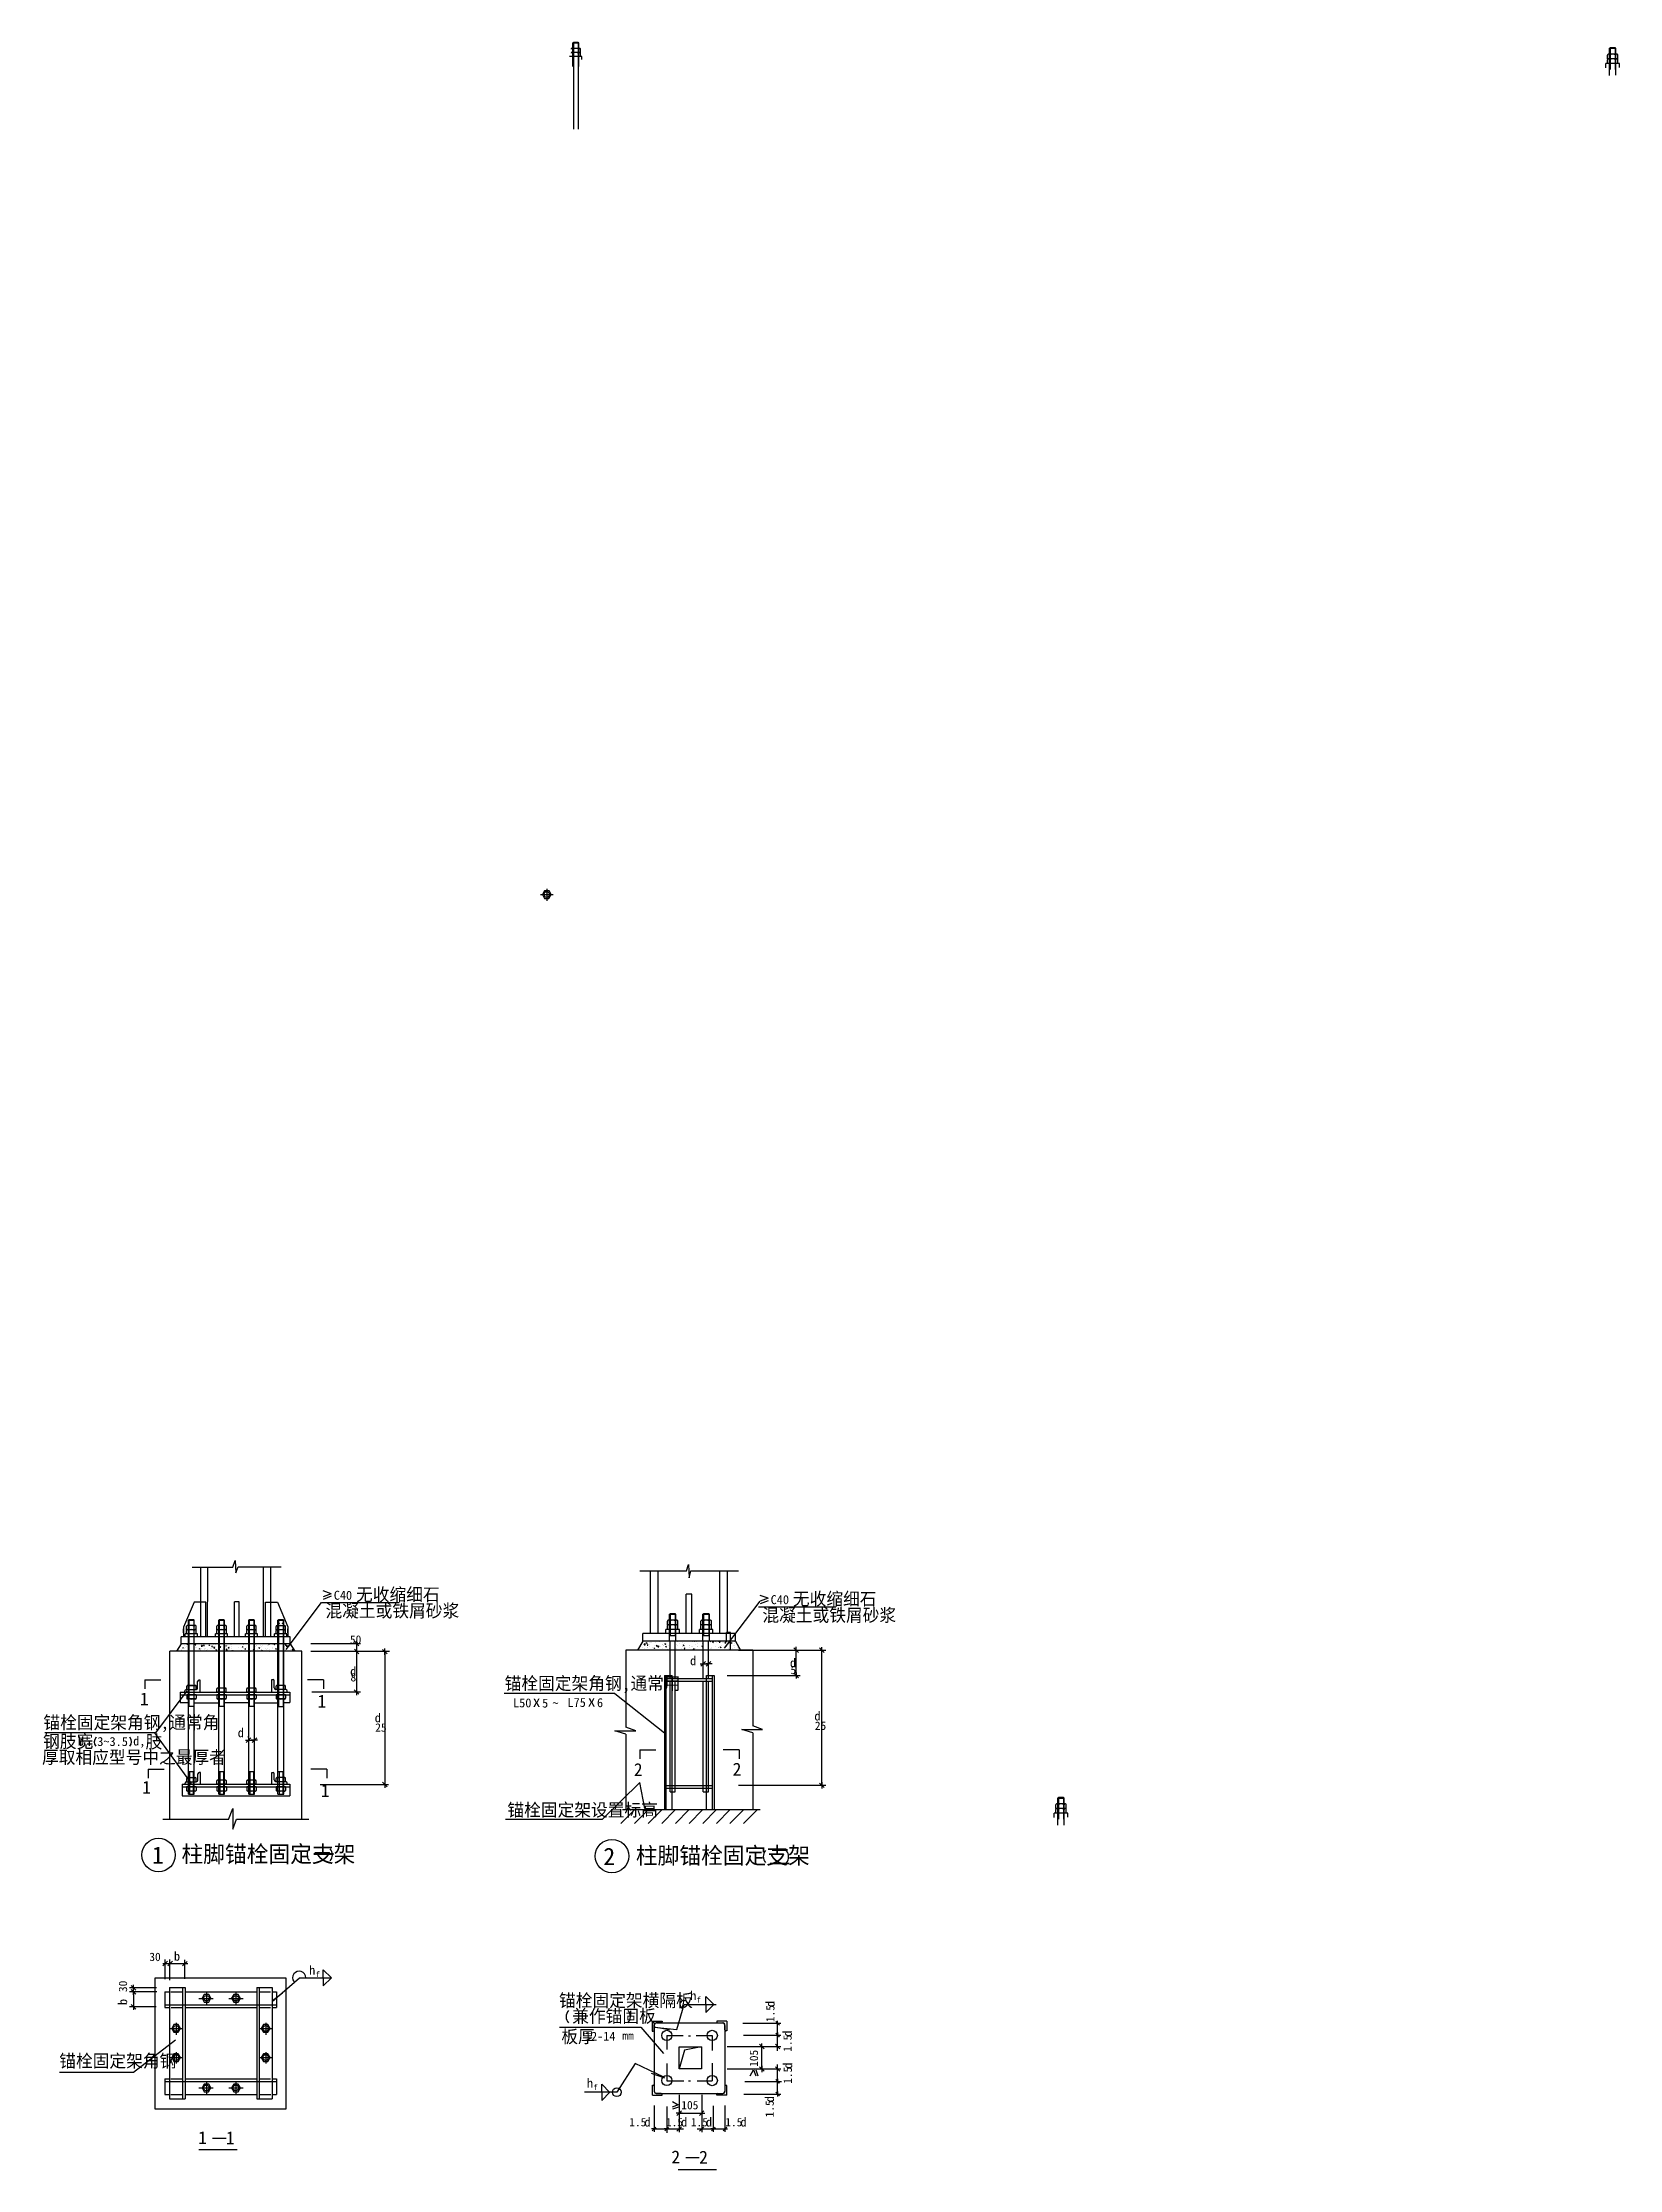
# Model space of a CAD drawing. Header units: metres. Extents: x 1814 to 14072, y 7991 to 24528.
import ezdxf

# ---------------------------------------------------------------- set-up
doc = ezdxf.new("R2010")
doc.units = ezdxf.units.M
for name, color, linetype in [('BOR', 3, 'Continuous'), ('CENTER', 7, 'Continuous'), ('FRAMING', 2, 'Continuous'), ('HIDDEN', 3, 'Continuous'), ('Z', 4, 'Continuous')]:
    doc.layers.add(name, color=color, linetype=linetype)
doc.dimstyles.get("Standard").update_dxf_attribs({"dimtxt": 2.5, "dimasz": 2.5, "dimexe": 1.25, "dimexo": 0.625, "dimtad": 1, "dimcen": 2.5, "dimazin": 3, "dimtfac": 1, "dimtmove": 0, "dimatfit": 3})

msp = doc.modelspace()

# ---------------------------------------------------------------- texts
for s, height, p in [('无收缩细石', 100, (4250.63, 12411.4)), ('无收缩细石', 100, (7646.8, 12377.23)), ('混凝土或铁屑砂浆', 100, (4013.19, 12285.05)), ('混凝土或铁屑砂浆', 100, (7409.36, 12250.87)), ('锚栓固定架角钢,通常用', 100, (5405.93, 11720.79)), ('锚栓固定架角钢,通常角', 100, (1820.43, 11417.06)), ('厚取相应型号中之最厚者', 100, (1809.39, 11146.59)), ('钢肢宽', 100, (1818.48, 11269.67)), ('肢', 100, (2614.55, 11266.68)), ('锚栓固定架设置标高', 100, (5427.28, 10736.7)), ('柱脚锚栓固定支架', 130, (2893.75, 10378.95)), ('一', 130, (3913.49, 10374.26)), ('柱脚锚栓固定支架', 130, (6425.76, 10366.91)), ('二', 130, (7460.16, 10359)), ('30', 65, (2643.86, 9611.6)), ('锚栓固定架横隔板', 100, (5828.48, 9255.95)), ('兼作锚固板', 100, (5931.09, 9133.57)), ('板厚', 100, (5846.58, 8975.01)), ('锚栓固定架角钢', 100, (1943.7, 8785.34)), ('105', 65, (6779.35, 8458.72))]:
    msp.add_text(s, height=height).set_placement(p)
for s, p in [('30', (2471.07, 9370.28)), ('105', (7375.4, 8788.9))]:
    msp.add_text(s, height=65, rotation=90).set_placement(p)
at = {"char_height": 65, "attachment_point": 1}
for s, insert in [('50', (4203.15, 12143.67)), ('\\A1;8', (4207.87, 11850.54)), ('5', (7627.93, 11907.2)), ('\\A1;25', (4400.02, 11459.9)), ('\\A1;25', (7817.44, 11473.82))]:
    msp.add_mtext(s, dxfattribs=dict(at, insert=insert))
at = {"layer": 'FRAMING'}
for s, height, p in [('1', 135, (2664.39, 10367.68)), ('2', 135, (6173.39, 10357.35)), ('1.5', 65, (6374.82, 8326.63)), ('1.5', 65, (6659.87, 8326.63)), ('1.5', 65, (6853.47, 8326.63)), ('1.5', 65, (7121.37, 8326.63))]:
    msp.add_text(s, height=height, dxfattribs=at).set_placement(p)
for p in [(7503.41, 9136.49), (7637.04, 8906.22), (7639.21, 8656.87), (7497.84, 8396.31)]:
    msp.add_text('1.5', height=65, rotation=90, dxfattribs=at).set_placement(p)
at = {"layer": 'Z'}
for s, height, p in [('C40', 70, (4077.61, 12420.38)), ('C40', 70, (7473.79, 12386.21)), ('d', 70, (6847.2, 11911.96)), ('1', 100, (2570.85, 11599.46)), ('1', 100, (3950.43, 11581.73)), ('L50', 70, (5471.4, 11583.9)), ('x', 87.5, (5624.32, 11587.02)), ('5', 70, (5697.17, 11582.07)), ('~', 70, (5776.73, 11582.07)), ('L75', 70, (5894.4, 11587.37)), ('x', 87.5, (6052.12, 11590.49)), ('6', 70, (6123.73, 11585.53)), ('d', 70, (3331.07, 11352.01)), ('b', 70, (2088.68, 11285.53)), ('3~3.5', 70, (2239.4, 11283.45)), ('d,', 70, (2518.24, 11287.71)), ('2', 100, (6410.18, 11049.75)), ('2', 100, (7178.24, 11053)), ('1', 100, (2588.59, 10912.37)), ('1', 100, (3977.05, 10885.77)), ('b', 70, (2835.53, 9614.3)), ('h', 70, (3885.55, 9506.24)), ('f', 45, (3936.88, 9486.84)), ('h', 70, (6848.23, 9308.05)), ('f', 45, (6899.56, 9288.64)), ('12-14', 70, (6029.83, 8991.98)), ('mm', 65, (6321.09, 8999.15)), ('h', 70, (6045.24, 8628.3)), ('f', 45, (6096.56, 8608.89)), ('1', 100, (3023.34, 8188.08)), ('1', 100, (3239.15, 8186.74)), ('d', 70, (6492.06, 8324.81)), ('d', 70, (6777.11, 8324.81)), ('d', 70, (6970.71, 8324.81)), ('d', 70, (7238.61, 8324.81)), ('2', 100, (6702.19, 8038.28)), ('2', 100, (6918, 8036.94))]:
    msp.add_text(s, height=height, dxfattribs=at).set_placement(p)
for s, p in [('b', (2471.28, 9269.5)), ('d', (7505.23, 9253.73)), ('d', (7638.86, 9023.46)), ('d', (7641.03, 8774.11)), ('d', (7499.66, 8513.55))]:
    msp.add_text(s, height=70, rotation=90, dxfattribs=at).set_placement(p)
at = {"layer": 'Z', "char_height": 70, "attachment_point": 1}
for insert in [(7623.7, 11965.49), (4204.96, 11899.57), (4396.18, 11538.14), (7813.6, 11552.06)]:
    msp.add_mtext('d', dxfattribs=dict(at, insert=insert))

# ---------------------------------------------------------------- blocks, each defined once
blk = doc.blocks.new('CC')
blk.add_line((-24.24, 0), (24.24, 0))
at = {"layer": 'FRAMING', "color": 6}
blk.add_line((-17.83, -17.83), (17.83, 17.83), dxfattribs=at)
blk = doc.blocks.new('_CLOSEDFILLED')
at = {"color": 0, "linetype": 'BYBLOCK'}
blk.add_solid([(-1, 0), (0, 0), (-1, 0)], dxfattribs=at)
blk = doc.blocks.new('*D1')
for p, q in [((7145.125, 12165.46), (7129.43, 12165.46)), ((7129.68, 12094.67), (7129.68, 12165.46)), ((7162.82, 12165.46), (7147.125, 12165.46)), ((7162.57, 12028.97), (7162.57, 12165.46))]:
    blk.add_line(p, q)
at = {"layer": 'Defpoints'}
for p in [(7129.68, 12094.67), (7162.57, 12165.46), (7162.57, 12028.97)]:
    blk.add_point(p, dxfattribs=at)
at = {"xscale": 0.25, "yscale": 0.25}
blk.add_blockref('_CLOSEDFILLED', (7129.68, 12165.46), dxfattribs=at)
at = {"xscale": 0.25, "yscale": 0.25, "rotation": 180}
blk.add_blockref('_CLOSEDFILLED', (7162.57, 12165.46), dxfattribs=at)
at = {"insert": (7146.125, 12165.46), "char_height": 1, "attachment_point": 5}
blk.add_mtext('50', dxfattribs=at)

# ---------------------------------------------------------------- dimensions: what is measured, and where the dimension line sits
dim = msp.add_linear_dim(base=(7162.57, 12165.46), p1=(7162.57, 12028.97), p2=(7129.68, 12094.67), text='50', dimstyle='Standard')
dim.commit()
dim.dimension.update_dxf_attribs({"geometry": '*D1', "text_midpoint": (7146.125, 12165.46)})

# ---------------------------------------------------------------- linework, layer by layer
for p, q in [((5683.49, 17903.34), (5783.49, 17903.34)), ((5733.49, 17946.71), (5733.49, 17853.73)), ((2977.25, 12673.7), (3293.44, 12673.7)), ((3292.92, 12673.7), (3310.85, 12726.69)), ((3311.52, 12726.69), (3315.33, 12628.86)), ((3315.33, 12630.72), (3335.15, 12675.56)), ((3335.15, 12675.56), (3668.27, 12675.56)), ((6456.54, 12644.17), (6818.71, 12644.17)), ((6818.71, 12644.17), (6835.65, 12695.53)), ((6835.65, 12695.53), (6839.88, 12592.23)), ((6839.88, 12592.23), (6852.58, 12644.17)), ((6852.58, 12644.17), (7223.84, 12644.17)), ((4057.75, 12465.94), (3995.69, 12488.92)), ((4057.75, 12465.83), (3995.69, 12442.84)), ((3997.99, 12424.51), (4060.04, 12449.77)), ((7116.23, 12045.12), (7391.87, 12408.67)), ((7453.93, 12431.76), (7391.87, 12454.75)), ((7453.93, 12431.65), (7391.87, 12408.67)), ((7394.16, 12390.33), (7456.22, 12415.59)), ((3706.85, 12035.07), (3982.49, 12398.62)), ((3982.49, 12398.62), (4585.28, 12398.62)), ((7378.67, 12364.44), (7981.45, 12364.44)), ((3898.54, 12080.46), (4285.88, 12080.46)), ((4254.71, 12099.99), (4254.71, 11704.59)), ((3898.54, 12019.91), (4510.41, 12019.91)), ((4474.17, 12015.91), (4474.17, 10984.46)), ((6948.42, 11923.13), (6947.42, 11923.13)), ((6949.42, 11923.13), (6994.46, 11923.13)), ((7018.71, 11923.13), (6970.22, 11923.13)), ((6995.46, 11923.13), (6996.46, 11923.13)), ((7222.57, 12028.97), (7902.49, 12028.97)), ((7672.28, 11832.98), (7672.28, 12026.29)), ((7872.49, 10978.91), (7872.49, 12027.97)), ((7135.87, 11831.98), (7702.28, 11831.98)), ((2934.88, 11712.21), (2691.61, 11387.02)), ((3906.53, 11703.59), (4284.71, 11703.59)), ((6261.46, 11690.76), (5402.53, 11690.76)), ((6262.33, 11691.73), (6647.93, 11384.88)), ((2691.61, 11387.02), (1832.68, 11387.02)), ((2970.42, 10992.74), (2687.32, 11386.67)), ((3414.72, 11328.88), (3413.72, 11328.88)), ((3415.72, 11350.79), (3415.72, 11358.88)), ((3415.72, 11328.88), (3460.76, 11328.88)), ((3460.76, 11349.64), (3460.76, 11358.88)), ((3461.76, 11328.88), (3462.76, 11328.88)), ((3971.38, 10983.46), (4504.17, 10983.46)), ((6458.11, 10999.61), (6163.35, 10712.78)), ((6496.88, 10798.03), (6458.11, 10999.61)), ((7222.57, 10977.91), (7902.49, 10977.91)), ((3259.7, 10713.24), (3292.96, 10797.58)), ((3292.96, 10797.58), (3292.96, 10636.23)), ((2749.85, 10714.1), (3260.11, 10714.1)), ((3292.96, 10636.23), (3321.59, 10714.1)), ((3321.59, 10714.1), (3883.78, 10714.1)), ((6163.35, 10712.78), (5412.48, 10712.78)), ((2748.84, 9591.37), (2919.11, 9591.37)), ((2766.33, 9469.84), (2766.33, 9622.37)), ((2804.16, 9463.53), (2804.16, 9622.37)), ((2895.86, 9591.37), (2944.35, 9591.37)), ((2920.11, 9474.27), (2920.11, 9621.37)), ((3599.14, 9297.64), (3810.22, 9481.36)), ((3810.22, 9481.36), (4059.02, 9481.36)), ((3996.36, 9480.76), (3996.36, 9543.99)), ((3996.36, 9543.99), (4059.39, 9480.76)), ((3996.36, 9481.81), (3996.36, 9418.58)), ((3996.36, 9418.58), (4059.39, 9481.81)), ((2703.13, 9372.59), (2490.08, 9372.59)), ((2700.09, 9403.53), (2490.66, 9403.53)), ((2520.08, 9348.34), (2520.08, 9425.38)), ((2520.08, 9371.59), (2520.08, 9257.2)), ((3028.99, 9321.62), (3140.72, 9321.62)), ((3087.93, 9371.62), (3087.93, 9271.62)), ((3261.67, 9321.62), (3373.39, 9321.62)), ((3317.14, 9371.62), (3317.14, 9271.62)), ((6744.92, 9079.59), (6801.84, 9274.42)), ((6801.84, 9274.42), (7050.46, 9274.42)), ((6969.24, 9337.06), (7032.28, 9273.82)), ((6969.24, 9273.82), (6969.24, 9337.06)), ((6969.24, 9274.87), (6969.24, 9211.64)), ((6969.24, 9211.64), (7032.28, 9274.87)), ((2698.07, 9256.2), (2490.08, 9256.2)), ((2851.84, 9131.03), (2851.84, 9038.05)), ((3548.31, 9131.03), (3548.31, 9038.05)), ((5832.29, 9098.37), (6463.33, 9098.37)), ((6463.33, 9098.37), (6640.95, 8892)), ((6567.86, 9097.64), (6744.92, 9079.59)), ((7257.19, 9127.91), (7551.63, 9127.91)), ((7527.63, 9108.51), (7527.63, 9147.3)), ((7527.63, 9037.3), (7527.63, 9127.11)), ((2520.08, 8747.01), (2847.66, 8998.75)), ((2801.84, 9087.66), (2901.84, 9087.66)), ((3498.31, 9087.66), (3598.31, 9087.66)), ((6933.28, 8945.38), (6804.47, 8918.01)), ((6835.5, 9031.15), (6850.34, 9031.15)), ((7136.12, 8947.13), (7552.54, 8947.13)), ((7261.66, 9036.5), (7551.63, 9036.5)), ((7405.21, 8922.89), (7405.21, 8971.38)), ((7405.21, 8773.29), (7405.21, 8946.13)), ((7527.63, 9055.89), (7527.63, 9017.1)), ((7527.63, 9017.1), (7527.63, 9055.89)), ((7527.63, 8912.21), (7527.63, 9035.7)), ((2801.84, 8861.22), (2901.84, 8861.22)), ((2851.84, 8903.18), (2851.84, 8814.86)), ((3498.31, 8861.22), (3598.31, 8861.22)), ((3548.31, 8903.18), (3548.31, 8814.86)), ((6420.99, 8814.65), (6277.33, 8591.75)), ((6637.02, 8711.2), (6420.99, 8814.65)), ((6804.47, 8918.01), (6762.25, 8773.61)), ((7136.12, 8772.29), (7552.54, 8772.29)), ((7313.97, 8719.27), (7340.56, 8765.23)), ((7340.56, 8765.23), (7357.48, 8718.47)), ((7357.48, 8766.03), (7374.39, 8719.27)), ((7405.21, 8796.54), (7405.21, 8748.05)), ((7527.63, 8676.25), (7527.63, 8806.02)), ((1946.84, 8747.01), (2520.08, 8747.01)), ((3028.99, 8625.16), (3140.72, 8625.16)), ((3087.93, 8675.16), (3087.93, 8575.16)), ((3261.67, 8625.16), (3373.39, 8625.16)), ((3317.14, 8675.16), (3317.14, 8575.16)), ((6161.01, 8590.46), (6161.01, 8653.69)), ((6161.01, 8653.69), (6224.05, 8590.46)), ((6835.5, 8680.22), (6850.34, 8680.22)), ((7271.86, 8675.45), (7557.76, 8675.45)), ((7527.63, 8694.84), (7527.63, 8656.05)), ((7527.63, 8656.05), (7527.63, 8694.84)), ((7527.63, 8578.37), (7527.63, 8674.65)), ((6277.33, 8591.75), (6025.51, 8591.75)), ((6161.01, 8528.28), (6224.05, 8591.51)), ((6161.01, 8591.51), (6161.01, 8528.28)), ((6568.02, 8489.05), (6568.02, 8282.49)), ((6665.89, 8481.66), (6665.89, 8276.35)), ((6755.67, 8493.56), (6708.91, 8476.64)), ((6709.72, 8520.14), (6755.67, 8493.56)), ((6756.48, 8476.64), (6709.72, 8459.72)), ((6762.74, 8570.4), (6762.74, 8281.58)), ((6937.58, 8570.4), (6937.58, 8281.58)), ((7026.94, 8485.14), (7026.94, 8282.49)), ((7118.35, 8489.61), (7118.35, 8282.49)), ((7264.48, 8577.57), (7551.63, 8577.57)), ((7527.63, 8596.97), (7527.63, 8558.18)), ((6587.41, 8306.49), (6548.62, 8306.49)), ((6568.82, 8306.49), (6665.09, 8306.49)), ((6685.29, 8306.49), (6646.5, 8306.49)), ((6646.5, 8306.49), (6685.29, 8306.49)), ((6666.69, 8306.49), (6796.46, 8306.49)), ((6786.99, 8428.9), (6738.5, 8428.9)), ((6763.74, 8428.9), (6936.58, 8428.9)), ((6902.66, 8306.49), (7026.14, 8306.49)), ((6913.33, 8428.9), (6961.82, 8428.9)), ((7007.55, 8306.49), (7046.34, 8306.49)), ((7046.34, 8306.49), (7007.55, 8306.49)), ((7027.74, 8306.49), (7117.55, 8306.49)), ((7098.96, 8306.49), (7137.75, 8306.49))]:
    msp.add_line(p, q)
for points in [[(3679.79, 9360.59), (3598.82, 9298.56)], [(6687.92, 9077.72), (6565.81, 9096.81)], [(6545.5, 8739.75), (6648.77, 8703.99)]]:
    msp.add_lwpolyline(points)
msp.add_circle((6277.52, 8591.59), 34.17)
for centre, radius, start, end in [((3808.85, 9480.79), 51.36, 0.63, 215.05), ((6800.38, 9273.53), 31.84, 1.61, 255.8)]:
    msp.add_arc(centre, radius, start, end)
at = {"layer": 'BOR'}
for centre in [(2715.71, 10436.04), (6240.45, 10427.75)]:
    msp.add_circle(centre, 129.85, dxfattribs=at)
at = {"layer": 'CENTER'}
for p, q in [((6666.65, 9031.82), (6666.65, 8922.92)), ((6666.65, 9031.82), (6793.12, 9031.82)), ((6895.18, 9031.82), (7019.97, 9031.82)), ((7019.97, 9031.82), (7019.97, 8915.88)), ((6666.65, 8814.11), (6666.65, 8680.54)), ((7019.97, 8816.85), (7019.97, 8680.54)), ((6666.65, 8680.54), (6798.31, 8680.54)), ((6902.09, 8680.54), (7019.97, 8680.54))]:
    msp.add_line(p, q, dxfattribs=at)
at = {"layer": 'FRAMING'}
for p, q in [((5990.33, 24482.36), (5927.82, 24482.36)), ((5936.4, 24524.24), (5940.9, 24527.74)), ((5936.4, 24524.24), (5981.75, 24524.24)), ((5936.67, 24482.57), (5936.67, 24524.67)), ((5977.37, 24527.74), (5940.9, 24527.74)), ((5981.75, 24524.24), (5977.37, 24527.74)), ((5981.67, 24482.57), (5981.67, 24524.67)), ((5995.73, 24449.96), (5995.73, 24476.96)), ((13994.21, 24482.75), (13999.21, 24486.63)), ((13994.21, 24482.75), (14044.6, 24482.75)), ((13994.51, 24436.45), (13994.51, 24483.23)), ((14039.73, 24486.63), (13999.21, 24486.63)), ((14044.6, 24482.75), (14039.73, 24486.63)), ((14044.51, 24436.45), (14044.51, 24483.23)), ((6005.84, 24418.27), (5911.23, 24418.27)), ((5995.73, 24449.96), (5922.42, 24449.96)), ((5990.33, 24449.98), (5927.82, 24449.98)), ((5995.73, 24417.58), (5995.73, 24444.58)), ((6005.84, 24395.06), (6005.84, 24418.27)), ((13966.84, 24330.73), (13966.84, 24364.7)), ((14071.96, 24364.7), (13966.84, 24364.7)), ((13978.67, 24400.22), (13978.67, 24430.22)), ((14060.13, 24400.22), (13978.67, 24400.22)), ((13978.67, 24364.24), (13978.67, 24394.24)), ((14054.13, 24436.22), (13984.67, 24436.22)), ((14054.13, 24400.24), (13984.67, 24400.24)), ((14060.13, 24400.22), (14060.13, 24430.22)), ((14060.13, 24364.24), (14060.13, 24394.24)), ((14071.96, 24332.85), (14071.96, 24364.7)), ((3044.7, 12135.26), (3045.13, 12677.1)), ((3587.29, 12132.67), (3588.01, 12674.52)), ((6539.26, 12157.95), (6539.26, 12644.17)), ((6599.15, 12157.95), (6599.15, 12644.17)), ((7079.37, 12157.95), (7079.37, 12644.17)), ((7139.26, 12157.95), (7139.26, 12644.17)), ((3305.28, 12138.24), (3305.41, 12405.35)), ((3342.72, 12405.35), (3305.41, 12405.35)), ((3342.72, 12136.34), (3342.72, 12405.35)), ((6860.47, 12463.54), (6818.04, 12463.54)), ((6818.04, 12157.95), (6818.04, 12463.54)), ((6860.47, 12157.95), (6860.47, 12463.54)), ((2991.55, 12402.37), (2910.74, 12207)), ((2947.71, 12262.12), (2952.21, 12265.62)), ((2947.71, 12262.12), (2993.06, 12262.12)), ((2947.98, 12220.45), (2947.98, 12262.55)), ((2988.68, 12265.62), (2952.21, 12265.62)), ((2993.06, 12262.12), (2988.68, 12265.62)), ((3045.9, 12402.37), (2991.55, 12402.37)), ((2992.98, 12220.45), (2992.98, 12262.55)), ((3082.14, 12402.37), (3045.9, 12402.37)), ((3082.14, 12133.36), (3082.14, 12402.37)), ((3183.29, 12262.12), (3187.8, 12265.62)), ((3183.29, 12262.12), (3228.64, 12262.12)), ((3183.57, 12220.45), (3183.57, 12262.55)), ((3224.27, 12265.62), (3187.8, 12265.62)), ((3228.64, 12262.12), (3224.27, 12265.62)), ((3228.57, 12220.45), (3228.57, 12262.55)), ((3416.08, 12262.12), (3420.59, 12265.62)), ((3416.08, 12262.12), (3461.43, 12262.12)), ((3416.35, 12220.45), (3416.35, 12262.55)), ((3457.06, 12265.62), (3420.59, 12265.62)), ((3461.43, 12262.12), (3457.06, 12265.62)), ((3461.35, 12220.45), (3461.35, 12262.55)), ((3548.04, 12133.36), (3548.04, 12402.37)), ((3548.04, 12402.37), (3586.87, 12402.37)), ((3586.87, 12402.37), (3641.22, 12402.37)), ((3641.22, 12402.37), (3721.44, 12211.02)), ((3643.3, 12260.93), (3647.8, 12264.43)), ((3643.3, 12260.93), (3688.65, 12260.93)), ((3643.57, 12219.26), (3643.57, 12261.36)), ((3684.27, 12264.43), (3647.8, 12264.43)), ((3688.65, 12260.93), (3684.27, 12264.43)), ((3688.57, 12219.26), (3688.57, 12261.36)), ((6671.19, 12225.32), (6671.19, 12255.32)), ((6746.65, 12261.32), (6677.19, 12261.32)), ((6686.72, 12307.85), (6691.73, 12311.74)), ((6686.72, 12307.85), (6737.11, 12307.85)), ((6687.03, 12261.56), (6687.03, 12308.34)), ((6732.25, 12311.74), (6691.73, 12311.74)), ((6737.11, 12307.85), (6732.25, 12311.74)), ((6737.03, 12261.56), (6737.03, 12308.34)), ((6752.65, 12225.32), (6752.65, 12255.32)), ((6931.81, 12225.32), (6931.81, 12255.32)), ((7007.27, 12261.32), (6937.81, 12261.32)), ((6947.35, 12307.85), (6952.35, 12311.74)), ((6947.35, 12307.85), (6997.74, 12307.85)), ((6947.65, 12261.56), (6947.65, 12308.34)), ((6992.88, 12311.74), (6952.35, 12311.74)), ((6997.74, 12307.85), (6992.88, 12311.74)), ((6997.65, 12261.56), (6997.65, 12308.34)), ((7013.27, 12225.32), (7013.27, 12255.32)), ((2891.9, 12078.67), (2856.11, 12019.91)), ((3737.61, 12132.67), (2891.9, 12132.67)), ((2891.9, 12078.67), (2891.9, 12132.67)), ((3737.61, 12078.67), (2891.9, 12078.67)), ((2910.74, 12207), (2910.74, 12132.67)), ((2910.74, 12162.6), (2910.74, 12195.67)), ((2922.54, 12132.94), (2922.54, 12156.15)), ((3017.15, 12156.15), (2922.54, 12156.15)), ((2933.73, 12187.84), (2933.73, 12214.84)), ((3007.04, 12187.84), (2933.73, 12187.84)), ((2933.73, 12155.46), (2933.73, 12182.46)), ((3001.64, 12220.24), (2939.13, 12220.24)), ((3001.64, 12187.86), (2939.13, 12187.86)), ((2947.98, 10908.52), (2947.98, 12078.67)), ((2992.98, 10908.52), (2992.98, 12078.67)), ((3007.04, 12187.84), (3007.04, 12214.84)), ((3007.04, 12155.46), (3007.04, 12182.46)), ((3017.15, 12132.94), (3017.15, 12156.15)), ((3252.73, 12156.15), (3158.13, 12156.15)), ((3158.13, 12132.94), (3158.13, 12156.15)), ((3169.31, 12187.84), (3169.31, 12214.84)), ((3242.62, 12187.84), (3169.31, 12187.84)), ((3169.31, 12155.46), (3169.31, 12182.46)), ((3237.22, 12220.24), (3174.71, 12220.24)), ((3237.22, 12187.86), (3174.71, 12187.86)), ((3183.57, 10908.52), (3183.57, 12078.67)), ((3228.57, 10908.52), (3228.57, 12078.67)), ((3242.62, 12187.84), (3242.62, 12214.84)), ((3242.62, 12155.46), (3242.62, 12182.46)), ((3252.73, 12132.94), (3252.73, 12156.15)), ((3390.92, 12132.94), (3390.92, 12156.15)), ((3485.52, 12156.15), (3390.92, 12156.15)), ((3402.1, 12187.84), (3402.1, 12214.84)), ((3475.41, 12187.84), (3402.1, 12187.84)), ((3402.1, 12155.46), (3402.1, 12182.46)), ((3470.01, 12220.24), (3407.5, 12220.24)), ((3470.01, 12187.86), (3407.5, 12187.86)), ((3416.35, 10908.52), (3416.35, 12078.67)), ((3461.35, 10908.52), (3461.35, 12078.67)), ((3475.41, 12187.84), (3475.41, 12214.84)), ((3475.41, 12155.46), (3475.41, 12182.46)), ((3485.52, 12132.94), (3485.52, 12156.15)), ((3618.13, 12131.75), (3618.13, 12154.95)), ((3712.74, 12154.95), (3618.13, 12154.95)), ((3629.32, 12186.65), (3629.32, 12213.65)), ((3702.63, 12186.65), (3629.32, 12186.65)), ((3629.32, 12154.27), (3629.32, 12181.27)), ((3697.23, 12219.05), (3634.72, 12219.05)), ((3697.23, 12186.67), (3634.72, 12186.67)), ((3644.01, 10908.52), (3644.01, 12078.67)), ((3689.01, 10908.52), (3689.01, 12078.67)), ((3702.63, 12186.65), (3702.63, 12213.65)), ((3702.63, 12154.27), (3702.63, 12181.27)), ((3712.74, 12131.75), (3712.74, 12154.95)), ((3721.44, 12211.02), (3721.44, 12132.67)), ((3721.44, 12162.6), (3721.44, 12195.67)), ((3737.43, 12078.92), (3773.7, 12019.91)), ((3737.61, 12078.67), (3737.61, 12132.67)), ((4273.71, 12062.63), (4238.04, 12098.3)), ((6479.26, 12097.95), (6439.88, 12029.58)), ((7199.26, 12157.95), (6479.26, 12157.95)), ((6479.26, 12097.95), (6479.26, 12157.95)), ((7199.26, 12097.95), (6479.26, 12097.95)), ((6764.48, 12189.81), (6659.36, 12189.81)), ((6659.36, 12157.95), (6659.36, 12189.81)), ((6752.65, 12225.32), (6671.19, 12225.32)), ((6671.19, 12189.35), (6671.19, 12219.35)), ((6746.65, 12225.35), (6677.19, 12225.35)), ((6691.5, 11831.93), (6691.5, 12097.95)), ((6731.19, 11807.17), (6731.19, 12097.95)), ((6752.65, 12189.35), (6752.65, 12219.35)), ((6764.48, 12157.95), (6764.48, 12189.81)), ((7025.1, 12189.81), (6919.98, 12189.81)), ((6919.98, 12155.84), (6919.98, 12189.81)), ((7013.27, 12225.32), (6931.81, 12225.32)), ((6931.81, 12189.35), (6931.81, 12219.35)), ((7007.27, 12225.35), (6937.81, 12225.35)), ((6950.45, 11807.17), (6950.45, 12097.95)), ((6991.64, 11831.93), (6991.64, 12097.95)), ((7013.27, 12189.35), (7013.27, 12219.35)), ((7025.1, 12157.95), (7025.1, 12189.81)), ((7199.26, 12097.95), (7199.26, 12157.95)), ((7199.79, 12097.95), (7239.17, 12029.58)), ((4273.71, 12000.5), (4238.04, 12036.17)), ((7008.75, 11941.14), (6973.08, 11905.47)), ((2608.9, 11798.93), (2733.44, 11798.93)), ((2608.9, 11798.93), (2608.9, 11727.07)), ((2934.42, 11721.64), (2934.42, 11748.64)), ((2939.82, 11754.04), (3002.33, 11754.04)), ((3007.73, 11721.64), (3007.73, 11748.64)), ((3019.61, 11736.62), (3019.61, 11786.2)), ((3038.29, 11796.2), (3029.61, 11796.2)), ((3038.29, 11702.14), (3038.29, 11796.2)), ((3596.59, 11799.82), (3605.27, 11799.82)), ((3596.59, 11702.14), (3596.59, 11799.82)), ((3615.27, 11736.62), (3615.27, 11789.82)), ((3629.6, 11721.64), (3629.6, 11748.64)), ((3697.51, 11754.04), (3635, 11754.04)), ((3702.91, 11721.64), (3702.91, 11748.64)), ((3998.37, 11798.93), (3873.83, 11798.93)), ((3998.37, 11798.93), (3998.37, 11727.07)), ((6649.13, 11832.91), (6649.13, 10790.31)), ((6649.13, 11832.91), (6709.08, 11832.91)), ((6709.08, 10790.31), (6709.08, 11832.91)), ((6709.08, 11807.17), (6975.76, 11807.17)), ((6709.08, 11786.98), (6975.76, 11786.98)), ((6731.19, 10927.09), (6731.19, 11786.98)), ((6950.45, 10927.09), (6950.45, 11786.98)), ((6975.76, 10790.31), (6975.76, 11832.91)), ((6975.76, 11832.91), (7034.58, 11832.91)), ((7034.58, 11832.91), (7034.58, 10790.31)), ((2884, 11701.55), (3735.48, 11701.55)), ((2884, 11701.55), (2884, 11621.39)), ((2884, 11681.55), (3735.48, 11681.55)), ((2884, 11621.39), (2947.98, 11621.39)), ((2918.62, 11702.14), (2918.62, 11711.62)), ((2931.07, 11721.62), (3007.06, 11721.62)), ((2934.42, 11721.64), (3007.73, 11721.64)), ((2935.13, 11681.46), (2935.13, 11654.46)), ((3008.44, 11681.46), (2935.13, 11681.46)), ((2939.82, 11721.66), (3002.33, 11721.66)), ((3003.04, 11681.44), (2940.53, 11681.44)), ((3003.04, 11649.06), (2940.53, 11649.06)), ((2992.98, 11620.16), (3181.96, 11620.16)), ((3008.44, 11681.46), (3008.44, 11654.46)), ((3168.58, 11701.56), (3168.58, 11728.56)), ((3241.89, 11701.56), (3168.58, 11701.56)), ((3168.58, 11681.46), (3168.58, 11654.46)), ((3241.89, 11681.46), (3168.58, 11681.46)), ((3236.49, 11733.96), (3173.98, 11733.96)), ((3236.49, 11701.58), (3173.98, 11701.58)), ((3236.49, 11681.44), (3173.98, 11681.44)), ((3236.49, 11649.06), (3173.98, 11649.06)), ((3228.82, 11620.78), (3416.6, 11620.78)), ((3241.89, 11701.56), (3241.89, 11728.56)), ((3241.89, 11681.46), (3241.89, 11654.46)), ((3400.97, 11701.56), (3400.97, 11728.56)), ((3474.28, 11701.56), (3400.97, 11701.56)), ((3400.97, 11681.46), (3400.97, 11654.46)), ((3474.28, 11681.46), (3400.97, 11681.46)), ((3468.88, 11733.96), (3406.37, 11733.96)), ((3468.88, 11701.58), (3406.37, 11701.58)), ((3468.88, 11681.44), (3406.37, 11681.44)), ((3468.88, 11649.06), (3406.37, 11649.06)), ((3461.26, 11620.39), (3644.01, 11620.39)), ((3474.28, 11701.56), (3474.28, 11728.56)), ((3474.28, 11681.46), (3474.28, 11654.46)), ((3702.91, 11721.64), (3629.6, 11721.64)), ((3629.6, 11681.46), (3629.6, 11654.46)), ((3702.91, 11681.46), (3629.6, 11681.46)), ((3706.26, 11721.62), (3630.27, 11721.62)), ((3697.51, 11721.66), (3635, 11721.66)), ((3697.51, 11681.44), (3635, 11681.44)), ((3697.51, 11649.06), (3635, 11649.06)), ((3688.91, 11621.39), (3735.48, 11621.39)), ((3702.91, 11681.46), (3702.91, 11654.46)), ((3716.26, 11702.14), (3716.26, 11711.62)), ((3735.48, 11701.55), (3735.48, 11621.39)), ((6456.96, 11254.45), (6581.5, 11254.45)), ((6456.96, 11254.45), (6456.96, 11182.59)), ((7229.36, 11254.45), (7104.82, 11254.45)), ((7229.36, 11254.45), (7229.36, 11182.59)), ((2633.59, 11104.27), (2633.59, 11032.41)), ((2633.59, 11104.27), (2758.13, 11104.27)), ((4023.06, 11104.27), (3898.52, 11104.27)), ((4023.06, 11104.27), (4023.06, 11032.41)), ((2899.11, 10985.57), (3735.57, 10985.57)), ((2899.11, 10985.57), (2899.11, 10896.13)), ((2899.11, 10965.57), (3735.57, 10965.57)), ((2921.19, 10985.57), (2921.19, 10995.05)), ((2931.19, 11005.05), (3007.18, 11005.05)), ((2933.78, 10965.47), (2933.78, 10938.47)), ((3007.09, 10965.47), (2933.78, 10965.47)), ((2934.53, 11005.03), (2934.53, 11032.03)), ((2934.53, 11005.03), (3007.84, 11005.03)), ((3001.69, 10965.45), (2939.18, 10965.45)), ((3001.69, 10933.07), (2939.18, 10933.07)), ((2939.93, 11037.43), (3002.44, 11037.43)), ((3007.09, 10965.47), (3007.09, 10938.47)), ((3007.84, 11005.03), (3007.84, 11032.03)), ((3022.18, 11020.05), (3022.18, 11067.44)), ((3040.85, 11077.44), (3032.18, 11077.44)), ((3040.85, 10985.57), (3040.85, 11077.44)), ((3169.31, 10985.58), (3169.31, 11012.58)), ((3242.62, 10985.58), (3169.31, 10985.58)), ((3169.31, 10965.47), (3169.31, 10938.47)), ((3242.62, 10965.47), (3169.31, 10965.47)), ((3237.22, 11017.98), (3174.71, 11017.98)), ((3237.22, 10985.6), (3174.71, 10985.6)), ((3237.22, 10965.45), (3174.71, 10965.45)), ((3237.22, 10933.07), (3174.71, 10933.07)), ((3242.62, 10985.58), (3242.62, 11012.58)), ((3242.62, 10965.47), (3242.62, 10938.47)), ((3401.71, 10985.58), (3401.71, 11012.58)), ((3475.02, 10985.58), (3401.71, 10985.58)), ((3475.02, 10965.47), (3401.71, 10965.47)), ((3401.71, 10965.47), (3401.71, 10938.47)), ((3469.62, 11017.98), (3407.11, 11017.98)), ((3469.62, 10985.6), (3407.11, 10985.6)), ((3469.62, 10965.45), (3407.11, 10965.45)), ((3469.62, 10933.07), (3407.11, 10933.07)), ((3475.02, 10985.58), (3475.02, 11012.58)), ((3475.02, 10965.47), (3475.02, 10938.47)), ((3596.68, 11078.73), (3605.36, 11078.73)), ((3596.68, 10985.57), (3596.68, 11078.73)), ((3615.36, 11020.05), (3615.36, 11068.73)), ((3629.69, 11005.03), (3629.69, 11032.03)), ((3703, 11005.03), (3629.69, 11005.03)), ((3629.69, 10965.47), (3629.69, 10938.47)), ((3703, 10965.47), (3629.69, 10965.47)), ((3706.35, 11005.05), (3630.36, 11005.05)), ((3697.6, 11037.43), (3635.09, 11037.43)), ((3697.6, 10965.45), (3635.09, 10965.45)), ((3697.6, 10933.07), (3635.09, 10933.07)), ((3703, 11005.03), (3703, 11032.03)), ((3703, 10965.47), (3703, 10938.47)), ((3716.35, 10985.57), (3716.35, 10995.05)), ((3735.57, 10985.57), (3735.57, 10896.13)), ((6691.5, 10927.09), (6731.19, 10927.09)), ((6709.49, 10975.9), (6976.17, 10975.9)), ((6709.49, 10955.71), (6976.17, 10955.71)), ((6950.45, 10927.09), (6991.64, 10927.09)), ((2899.11, 10896.13), (3735.57, 10896.13)), ((2947.98, 10908.52), (2992.98, 10908.52)), ((3183.57, 10908.52), (3228.57, 10908.52)), ((3416.35, 10908.52), (3461.35, 10908.52)), ((3644.01, 10908.52), (3689.01, 10908.52)), ((6321.84, 10790.31), (7391.11, 10790.31)), ((9678.57, 10727.13), (9678.57, 10761.1)), ((9783.69, 10761.1), (9678.57, 10761.1)), ((9690.4, 10796.62), (9690.4, 10826.62)), ((9771.86, 10796.62), (9690.4, 10796.62)), ((9690.4, 10760.64), (9690.4, 10790.64)), ((9765.86, 10832.62), (9696.4, 10832.62)), ((9765.86, 10796.64), (9696.4, 10796.64)), ((9705.93, 10879.15), (9710.94, 10883.03)), ((9705.93, 10879.15), (9756.32, 10879.15)), ((9706.24, 10832.85), (9706.24, 10879.63)), ((9751.46, 10883.03), (9710.94, 10883.03)), ((9756.32, 10879.15), (9751.46, 10883.03)), ((9756.24, 10832.85), (9756.24, 10879.63)), ((9771.86, 10796.62), (9771.86, 10826.62)), ((9771.86, 10760.64), (9771.86, 10790.64)), ((9783.69, 10729.25), (9783.69, 10761.1)), ((2749.62, 9574.53), (2785.29, 9610.2)), ((2822.99, 9610.2), (2787.32, 9574.53)), ((2902.27, 9573.54), (2937.94, 9609.21)), ((2537.92, 9354.75), (2502.25, 9390.42)), ((2502.83, 9421.36), (2538.5, 9385.69)), ((2538.5, 9354.22), (2502.83, 9389.89)), ((2764.63, 9371.62), (2764.63, 9251.62)), ((2764.63, 9371.62), (2802.24, 9371.62)), ((2801.84, 9405.32), (2801.84, 8541.46)), ((2801.84, 9405.32), (2921.84, 9405.32)), ((2901.84, 9405.32), (2901.84, 8541.46)), ((2921.84, 9405.32), (2921.84, 8541.46)), ((2921.91, 9371.62), (3478.31, 9371.62)), ((3478.31, 9405.32), (3478.31, 8541.46)), ((3478.31, 9405.32), (3598.31, 9405.32)), ((3498.31, 9405.32), (3498.31, 8541.46)), ((3597.79, 9371.62), (3632.03, 9371.62)), ((3598.31, 9405.32), (3598.31, 8541.46)), ((3632.03, 9371.62), (3632.03, 9251.62)), ((2764.63, 9251.62), (2802.24, 9251.62)), ((2921.91, 9251.62), (3478.31, 9251.62)), ((3597.79, 9251.62), (3632.03, 9251.62)), ((6553.73, 9145.22), (6553.73, 9066.99)), ((6553.73, 9145.22), (6630.46, 9145.22)), ((6568.03, 9074.67), (6568.03, 9114.77)), ((6568.37, 9111.66), (6568.37, 8600.7)), ((6622.34, 9130.13), (6583.39, 9130.13)), ((6586.8, 9130.1), (7099.82, 9130.1)), ((6630.02, 9144.42), (6630.02, 9137.81)), ((7055.59, 9144.67), (7055.59, 9138.05)), ((7133.02, 9144.67), (7055.59, 9144.67)), ((7063.27, 9130.37), (7103.37, 9130.37)), ((7118.25, 9111.66), (7118.25, 8600.7)), ((7118.73, 9076.06), (7118.73, 9115.01)), ((7133.02, 9144.67), (7133.02, 9068.38)), ((7541.9, 9113.64), (7513.36, 9142.17)), ((6553.73, 9066.99), (6560.35, 9066.99)), ((7133.02, 9068.38), (7126.41, 9068.38)), ((7423.05, 8929.3), (7387.38, 8964.97)), ((7545.97, 8929.3), (7510.3, 8964.97)), ((7513.36, 9050.76), (7541.9, 9022.23)), ((7541.9, 9022.23), (7513.36, 9050.76)), ((7387.38, 8790.13), (7423.05, 8754.46)), ((7510.3, 8790.13), (7545.97, 8754.46)), ((2764.63, 8695.16), (2764.63, 8575.16)), ((2764.63, 8695.16), (2802.07, 8695.16)), ((2921.84, 8695.16), (3478.31, 8695.16)), ((3597.79, 8695.16), (3632.03, 8695.16)), ((3632.03, 8695.16), (3632.03, 8575.16)), ((6554.08, 8645.8), (6560.7, 8645.8)), ((6554.08, 8568.37), (6554.08, 8645.8)), ((6568.38, 8638.12), (6568.38, 8598.02)), ((7118.6, 8636.59), (7118.6, 8597.64)), ((7132.89, 8644.27), (7126.28, 8644.27)), ((7132.89, 8567.97), (7132.89, 8644.27)), ((7513.36, 8689.72), (7541.9, 8661.18)), ((7541.9, 8661.18), (7513.36, 8689.72)), ((2764.63, 8575.16), (2802.07, 8575.16)), ((2801.84, 8541.46), (2921.84, 8541.46)), ((2921.84, 8575.16), (3478.31, 8575.16)), ((3478.31, 8541.46), (3598.31, 8541.46)), ((3597.79, 8575.16), (3632.03, 8575.16)), ((6554.08, 8568.37), (6630.37, 8568.37)), ((6622.69, 8582.66), (6583.74, 8582.66)), ((6586.8, 8582.27), (7099.82, 8582.27)), ((6630.37, 8568.37), (6630.37, 8574.98)), ((6780.58, 8446.74), (6744.91, 8411.07)), ((6919.74, 8411.07), (6955.41, 8446.74)), ((7055.46, 8567.97), (7055.46, 8574.6)), ((7132.89, 8567.97), (7055.46, 8567.97)), ((7063.14, 8582.28), (7103.24, 8582.28)), ((7513.36, 8591.84), (7541.9, 8563.3)), ((6582.29, 8320.75), (6553.75, 8292.22)), ((6680.16, 8320.75), (6651.63, 8292.22)), ((6651.63, 8292.22), (6680.16, 8320.75)), ((6780.58, 8323.81), (6744.91, 8288.14)), ((6919.74, 8288.14), (6955.41, 8323.81)), ((7012.67, 8292.22), (7041.21, 8320.75)), ((7041.21, 8320.75), (7012.67, 8292.22)), ((7104.08, 8292.22), (7132.62, 8320.75)), ((3029.18, 8147.59), (3325.71, 8147.59)), ((3033.64, 8147.59), (3326.09, 8147.59)), ((6754.76, 7991.13), (7051.29, 7991.13)), ((6759.21, 7991.13), (7051.67, 7991.13))]:
    msp.add_line(p, q, dxfattribs=at)
for points in [[(5699.19, 17903.37), (5716.28, 17873.61), (5750.61, 17873.53), (5767.84, 17903.21), (5750.75, 17932.98), (5716.42, 17933.06)], [(3053.95, 9322.14), (3071.04, 9292.37), (3105.36, 9292.29), (3122.59, 9321.98), (3105.5, 9351.74), (3071.18, 9351.82)], [(3282.85, 9321.66), (3299.94, 9291.89), (3334.26, 9291.81), (3351.49, 9321.5), (3334.4, 9351.26), (3300.08, 9351.34)], [(2817.55, 9087.69), (2834.64, 9057.93), (2868.96, 9057.85), (2886.19, 9087.53), (2869.1, 9117.3), (2834.78, 9117.38)], [(3514.01, 9087.69), (3531.11, 9057.93), (3565.43, 9057.85), (3582.66, 9087.53), (3565.57, 9117.3), (3531.24, 9117.38)], [(6761.75, 8945.38), (6936.84, 8945.38), (6936.84, 8773.61), (6761.75, 8773.61)], [(2817.55, 8861.25), (2834.64, 8831.49), (2868.96, 8831.41), (2886.19, 8861.09), (2869.1, 8890.85), (2834.78, 8890.93)], [(3514.01, 8861.25), (3531.11, 8831.49), (3565.43, 8831.41), (3582.66, 8861.09), (3565.57, 8890.85), (3531.24, 8890.93)], [(3053.64, 8625.19), (3070.73, 8595.43), (3105.05, 8595.35), (3122.28, 8625.03), (3105.19, 8654.79), (3070.87, 8654.87)], [(3282.85, 8625.19), (3299.94, 8595.43), (3334.26, 8595.35), (3351.49, 8625.03), (3334.4, 8654.79), (3300.08, 8654.87)]]:
    msp.add_lwpolyline(points, close=True, dxfattribs=at)
for centre, radius in [((5733.07, 17903.32), 21.84), ((3087.83, 9322.08), 21.84), ((3316.73, 9321.6), 21.84), ((2851.43, 9087.63), 21.84), ((3547.89, 9087.63), 21.84), ((6666.77, 9032.95), 39.92), ((7019.71, 9032.95), 39.92), ((2851.43, 8861.19), 21.84), ((3547.89, 8861.19), 21.84), ((3087.52, 8625.13), 21.84), ((3316.73, 8625.13), 21.84), ((6666.77, 8682.62), 39.92), ((7019.5, 8682.41), 39.92)]:
    msp.add_circle(centre, radius, dxfattribs=at)
for centre, radius, start, end in [((5927.82, 24476.96), 5.4, 90, 180), ((5929.36, 24474.66), 7.88, 25.52, 150.4), ((5958.61, 24430.92), 51.63, 63.35, 115.39), ((5988.82, 24475.26), 7.28, 18.39, 165.69), ((5990.33, 24476.96), 5.4, 0, 90), ((5927.82, 24444.58), 5.4, 90, 180), ((5929.36, 24442.28), 7.88, 25.52, 150.4), ((5958.61, 24398.54), 51.63, 63.35, 115.39), ((5988.82, 24442.88), 7.28, 18.39, 165.69), ((5990.33, 24444.58), 5.4, 0, 90), ((13984.67, 24430.22), 6, 90, 180), ((13984.67, 24394.24), 6, 90, 180), ((13986.39, 24427.66), 8.75, 25.52, 150.4), ((13986.39, 24391.68), 8.75, 25.52, 150.4), ((14018.89, 24379.06), 57.36, 63.35, 115.39), ((14018.89, 24343.08), 57.36, 63.35, 115.39), ((14052.46, 24428.33), 8.09, 18.39, 165.69), ((14052.46, 24392.35), 8.09, 18.39, 165.69), ((14054.13, 24430.22), 6, 0, 90), ((14054.13, 24394.24), 6, 0, 90), ((6677.19, 12255.32), 6, 90, 180), ((6678.91, 12252.77), 8.75, 25.52, 150.4), ((6711.41, 12204.16), 57.36, 63.35, 115.39), ((6744.97, 12253.43), 8.09, 18.39, 165.69), ((6746.65, 12255.32), 6, 0, 90), ((6937.81, 12255.32), 6, 90, 180), ((6939.53, 12252.77), 8.75, 25.52, 150.4), ((6972.03, 12204.16), 57.36, 63.35, 115.39), ((7005.6, 12253.43), 8.09, 18.39, 165.69), ((7007.27, 12255.32), 6, 0, 90), ((2939.13, 12214.84), 5.4, 90, 180), ((2939.13, 12182.46), 5.4, 90, 180), ((2940.67, 12212.54), 7.88, 25.52, 150.4), ((2940.67, 12180.16), 7.88, 25.52, 150.4), ((2969.92, 12168.8), 51.63, 63.35, 115.39), ((2969.92, 12136.42), 51.63, 63.35, 115.39), ((3000.13, 12213.14), 7.28, 18.39, 165.69), ((3000.13, 12180.76), 7.28, 18.39, 165.69), ((3001.64, 12214.84), 5.4, 0, 90), ((3001.64, 12182.46), 5.4, 0, 90), ((3174.71, 12214.84), 5.4, 90, 180), ((3174.71, 12182.46), 5.4, 90, 180), ((3176.26, 12212.54), 7.88, 25.52, 150.4), ((3176.26, 12180.16), 7.88, 25.52, 150.4), ((3205.51, 12168.8), 51.63, 63.35, 115.39), ((3205.51, 12136.42), 51.63, 63.35, 115.39), ((3235.72, 12213.14), 7.28, 18.39, 165.69), ((3235.72, 12180.76), 7.28, 18.39, 165.69), ((3237.22, 12214.84), 5.4, 0, 90), ((3237.22, 12182.46), 5.4, 0, 90), ((3407.5, 12214.84), 5.4, 90, 180), ((3407.5, 12182.46), 5.4, 90, 180), ((3409.05, 12212.54), 7.88, 25.52, 150.4), ((3409.05, 12180.16), 7.88, 25.52, 150.4), ((3438.3, 12168.8), 51.63, 63.35, 115.39), ((3438.3, 12136.42), 51.63, 63.35, 115.39), ((3468.51, 12213.14), 7.28, 18.39, 165.69), ((3468.51, 12180.76), 7.28, 18.39, 165.69), ((3470.01, 12214.84), 5.4, 0, 90), ((3470.01, 12182.46), 5.4, 0, 90), ((3634.72, 12213.65), 5.4, 90, 180), ((3634.72, 12181.27), 5.4, 90, 180), ((3636.26, 12211.35), 7.88, 25.52, 150.4), ((3636.26, 12178.97), 7.88, 25.52, 150.4), ((3665.51, 12167.61), 51.63, 63.35, 115.39), ((3665.51, 12135.23), 51.63, 63.35, 115.39), ((3655.71, 12233.11), 2.7, 90, 180), ((3677.31, 12233.11), 2.7, 0, 90), ((3695.72, 12211.95), 7.28, 18.39, 165.69), ((3695.72, 12179.57), 7.28, 18.39, 165.69), ((3697.23, 12213.65), 5.4, 0, 90), ((3697.23, 12181.27), 5.4, 0, 90), ((6677.19, 12219.35), 6, 90, 180), ((6678.91, 12216.79), 8.75, 25.52, 150.4), ((6711.41, 12168.19), 57.36, 63.35, 115.39), ((6744.97, 12217.46), 8.09, 18.39, 165.69), ((6746.65, 12219.35), 6, 0, 90), ((6937.81, 12219.35), 6, 90, 180), ((6939.53, 12216.79), 8.75, 25.52, 150.4), ((6972.03, 12168.19), 57.36, 63.35, 115.39), ((7005.6, 12217.46), 8.09, 18.39, 165.69), ((7007.27, 12219.35), 6, 0, 90), ((2939.82, 11748.64), 5.4, 90, 180), ((2941.33, 11746.94), 7.28, 14.31, 161.61), ((2971.54, 11702.6), 51.63, 64.61, 116.65), ((3000.79, 11746.34), 7.88, 29.6, 154.48), ((3002.33, 11748.64), 5.4, 0, 90), ((3029.61, 11786.2), 10, 90, 180), ((3605.27, 11789.82), 10, 360, 90), ((3635, 11748.64), 5.4, 90, 180), ((3636.54, 11746.34), 7.88, 25.52, 150.4), ((3665.79, 11702.6), 51.63, 63.35, 115.39), ((3696, 11746.94), 7.28, 18.39, 165.69), ((3697.51, 11748.64), 5.4, 0, 90), ((2928.62, 11711.62), 10, 90, 180), ((2940.53, 11654.46), 5.4, 180, 270), ((2942.07, 11656.76), 7.88, 209.6, 334.48), ((2971.32, 11700.5), 51.63, 244.61, 296.65), ((3001.53, 11656.16), 7.28, 194.31, 341.61), ((3003.04, 11654.46), 5.4, 270, 360), ((3004.61, 11736.62), 15, 270, 0), ((3173.98, 11728.56), 5.4, 90, 180), ((3173.98, 11654.46), 5.4, 180, 270), ((3175.52, 11726.26), 7.88, 25.52, 150.4), ((3175.52, 11656.76), 7.88, 209.6, 334.48), ((3204.77, 11682.52), 51.63, 63.35, 115.39), ((3204.77, 11700.5), 51.63, 244.61, 296.65), ((3234.98, 11726.86), 7.28, 18.39, 165.69), ((3234.98, 11656.16), 7.28, 194.31, 341.61), ((3236.49, 11728.56), 5.4, 0, 90), ((3236.49, 11654.46), 5.4, 270, 360), ((3406.37, 11728.56), 5.4, 90, 180), ((3406.37, 11654.46), 5.4, 180, 270), ((3407.92, 11726.26), 7.88, 25.52, 150.4), ((3407.92, 11656.76), 7.88, 209.6, 334.48), ((3437.17, 11682.52), 51.63, 63.35, 115.39), ((3437.17, 11700.5), 51.63, 244.61, 296.65), ((3467.38, 11726.86), 7.28, 18.39, 165.69), ((3467.38, 11656.16), 7.28, 194.31, 341.61), ((3468.88, 11728.56), 5.4, 0, 90), ((3468.88, 11654.46), 5.4, 270, 360), ((3630.27, 11736.62), 15, 180, 270), ((3635, 11654.46), 5.4, 180, 270), ((3636.54, 11656.76), 7.88, 209.6, 334.48), ((3665.79, 11700.5), 51.63, 244.61, 296.65), ((3696, 11656.16), 7.28, 194.31, 341.61), ((3697.51, 11654.46), 5.4, 270, 360), ((3706.26, 11711.62), 10, 0, 90), ((2931.19, 10995.05), 10, 90, 180), ((2939.18, 10938.47), 5.4, 180, 270), ((2940.73, 10940.77), 7.88, 209.6, 334.48), ((2939.93, 11032.03), 5.4, 90, 180), ((2941.44, 11030.33), 7.28, 14.31, 161.61), ((2969.98, 10984.52), 51.63, 244.61, 296.65), ((2971.65, 10985.98), 51.63, 64.61, 116.65), ((3000.19, 10940.17), 7.28, 194.31, 341.61), ((3000.9, 11029.73), 7.88, 29.6, 154.48), ((3001.69, 10938.47), 5.4, 270, 360), ((3002.44, 11032.03), 5.4, 0, 90), ((3007.18, 11020.05), 15, 270, 0), ((3032.18, 11067.44), 10, 90, 180), ((3174.71, 11012.58), 5.4, 90, 180), ((3174.71, 10938.47), 5.4, 180, 270), ((3176.26, 11010.28), 7.88, 25.52, 150.4), ((3176.26, 10940.77), 7.88, 209.6, 334.48), ((3205.51, 10966.53), 51.63, 63.35, 115.39), ((3205.51, 10984.52), 51.63, 244.61, 296.65), ((3235.72, 11010.88), 7.28, 18.39, 165.69), ((3235.72, 10940.17), 7.28, 194.31, 341.61), ((3237.22, 11012.58), 5.4, 0, 90), ((3237.22, 10938.47), 5.4, 270, 360), ((3407.11, 11012.58), 5.4, 90, 180), ((3407.11, 10938.47), 5.4, 180, 270), ((3408.66, 11010.28), 7.88, 25.52, 150.4), ((3408.66, 10940.77), 7.88, 209.6, 334.48), ((3437.9, 10966.53), 51.63, 63.35, 115.39), ((3437.9, 10984.52), 51.63, 244.61, 296.65), ((3468.11, 11010.88), 7.28, 18.39, 165.69), ((3468.11, 10940.17), 7.28, 194.31, 341.61), ((3469.62, 11012.58), 5.4, 0, 90), ((3469.62, 10938.47), 5.4, 270, 360), ((3605.36, 11068.73), 10, 360, 90), ((3630.36, 11020.05), 15, 180, 270), ((3635.09, 11032.03), 5.4, 90, 180), ((3635.09, 10938.47), 5.4, 180, 270), ((3636.64, 11029.73), 7.88, 25.52, 150.4), ((3636.64, 10940.77), 7.88, 209.6, 334.48), ((3665.88, 10985.98), 51.63, 63.35, 115.39), ((3665.88, 10984.52), 51.63, 244.61, 296.65), ((3696.09, 11030.33), 7.28, 18.39, 165.69), ((3696.09, 10940.17), 7.28, 194.31, 341.61), ((3697.6, 11032.03), 5.4, 0, 90), ((3697.6, 10938.47), 5.4, 270, 360), ((3706.35, 10995.05), 10, 0, 90), ((9696.4, 10826.62), 6, 90, 180), ((9696.4, 10790.64), 6, 90, 180), ((9698.12, 10824.06), 8.75, 25.52, 150.4), ((9698.12, 10788.08), 8.75, 25.52, 150.4), ((9730.62, 10775.46), 57.36, 63.35, 115.39), ((9730.62, 10739.48), 57.36, 63.35, 115.39), ((9764.18, 10824.72), 8.09, 18.39, 165.69), ((9764.18, 10788.75), 8.09, 18.39, 165.69), ((9765.86, 10826.62), 6, 0, 90), ((9765.86, 10790.64), 6, 0, 90), ((6583.39, 9114.77), 15.36, 90, 180), ((6586.8, 9111.66), 18.43, 90, 180), ((6622.34, 9137.81), 7.68, 270, 0), ((7063.27, 9138.05), 7.68, 180, 270), ((7099.82, 9111.66), 18.43, 360, 90), ((7103.37, 9115.01), 15.36, 0, 90), ((6560.35, 9074.67), 7.68, 270, 0), ((7126.41, 9076.06), 7.68, 180, 270), ((6560.7, 8638.12), 7.68, 360, 90), ((6586.8, 8600.7), 18.43, 180, 270), ((7099.82, 8600.7), 18.43, 270, 360), ((7126.28, 8636.59), 7.68, 90, 180), ((6583.74, 8598.02), 15.36, 180, 270), ((6622.69, 8574.98), 7.68, 0, 90), ((7063.14, 8574.6), 7.68, 90, 180), ((7103.24, 8597.64), 15.36, 270, 0)]:
    msp.add_arc(centre, radius, start, end, dxfattribs=at)
at = {"layer": 'HIDDEN'}
for p, q in [((5936.67, 24340.79), (5936.67, 24482.57)), ((5940.9, 24524.67), (5940.9, 23854.23)), ((5977.37, 24524.67), (5977.37, 23854.23)), ((5981.67, 24340.79), (5981.67, 24482.57)), ((13999.21, 24483.23), (13999.21, 24317.19)), ((14039.74, 24483.23), (14039.74, 24317.19)), ((13994.51, 24270.73), (13994.51, 24436.45)), ((14044.51, 24272.85), (14044.51, 24436.45)), ((3096.92, 12135.26), (3097.7, 12677.1)), ((3532.4, 12132.67), (3531.01, 12674.52)), ((2952.21, 12262.55), (2952.21, 11592.11)), ((2988.69, 12262.55), (2988.69, 11592.11)), ((3187.8, 12262.55), (3187.8, 11592.11)), ((3224.27, 12262.55), (3224.27, 11592.11)), ((3420.58, 12262.55), (3420.58, 11592.11)), ((3457.06, 12262.55), (3457.06, 11592.11)), ((3647.8, 12261.36), (3647.8, 11590.92)), ((3684.28, 12261.36), (3684.28, 11590.92)), ((6687.03, 12095.84), (6687.03, 12261.56)), ((6691.73, 12308.34), (6691.73, 12142.3)), ((6732.26, 12308.34), (6732.26, 12142.3)), ((6737.03, 12095.84), (6737.03, 12261.56)), ((6947.65, 12095.84), (6947.65, 12261.56)), ((6952.35, 12308.34), (6952.35, 12142.3)), ((6992.88, 12308.34), (6992.88, 12142.3)), ((6997.65, 12097.95), (6997.65, 12261.56)), ((2947.98, 12078.67), (2947.98, 12220.45)), ((2992.98, 12078.67), (2992.98, 12220.45)), ((3183.57, 12078.67), (3183.57, 12220.45)), ((3228.57, 12078.67), (3228.57, 12220.45)), ((3416.35, 12078.67), (3416.35, 12220.45)), ((3461.35, 12078.67), (3461.35, 12220.45)), ((3643.57, 12077.48), (3643.57, 12219.26)), ((3688.57, 12077.48), (3688.57, 12219.26)), ((6686.72, 12142.3), (6737.14, 12142.3)), ((6947.35, 12142.3), (6997.76, 12142.3)), ((6662.35, 11807.17), (6709.08, 11807.17)), ((6662.35, 11786.98), (6709.08, 11786.98)), ((6662.6, 10790.31), (6662.6, 11832.91)), ((6691.5, 11807.17), (6691.5, 11832.91)), ((6691.5, 10927.09), (6691.5, 11786.98)), ((6975.76, 11807.17), (7020.94, 11807.17)), ((6975.76, 11786.98), (7020.94, 11786.98)), ((6991.64, 11807.17), (6991.64, 11832.91)), ((6991.64, 10927.09), (6991.64, 11786.98)), ((7021.12, 10790.31), (7021.12, 11832.91)), ((2947.71, 11592.11), (2993.08, 11592.11)), ((3183.29, 11592.11), (3228.66, 11592.11)), ((3416.08, 11592.11), (3461.45, 11592.11)), ((3643.3, 11590.92), (3688.67, 11590.92)), ((2948.2, 11085.96), (2992.78, 11085.96)), ((2955.03, 11085.2), (2955.03, 10909.08)), ((2985.6, 11085.2), (2985.6, 10909.08)), ((3184.27, 11085.96), (3228.86, 11085.96)), ((3191.11, 11085.2), (3191.11, 10909.08)), ((3221.68, 11085.2), (3221.68, 10909.08)), ((3417.11, 11085.96), (3461.69, 11085.96)), ((3423.94, 11085.2), (3423.94, 10909.08)), ((3454.51, 11085.2), (3454.51, 10909.08)), ((3645.1, 11085.96), (3689.68, 11085.96)), ((3651.93, 11085.2), (3651.93, 10909.08)), ((3682.5, 11085.2), (3682.5, 10909.08)), ((6662.76, 10975.9), (6709.49, 10975.9)), ((6662.76, 10955.71), (6709.49, 10955.71)), ((6976.17, 10975.9), (7021.35, 10975.9)), ((6976.17, 10955.71), (7021.35, 10955.71)), ((9706.24, 10667.13), (9706.24, 10832.85)), ((9710.94, 10879.63), (9710.94, 10713.59)), ((9751.47, 10879.63), (9751.47, 10713.59)), ((9756.24, 10669.25), (9756.24, 10832.85)), ((2764.63, 9271.62), (3632.03, 9271.62)), ((2810.35, 9371.62), (2896.35, 9371.62)), ((3504.41, 9371.62), (3584.65, 9371.62)), ((2812.36, 9251.62), (2896.35, 9251.62)), ((3504.41, 9251.62), (3586.67, 9251.62)), ((2764.63, 8675.16), (3632.03, 8675.16)), ((2812.2, 8695.16), (2905.3, 8695.16)), ((3494.51, 8695.16), (3585.66, 8695.16)), ((2812.2, 8575.16), (2905.3, 8575.16)), ((3494.51, 8575.16), (3587.67, 8575.16))]:
    msp.add_line(p, q, dxfattribs=at)
at = {"layer": 'Z'}
for p, q in [((2935.1, 12075.27), (2937.96, 12078.67)), ((2935.1, 12075.27), (2940.48, 12074.8)), ((2940.47, 12074.79), (2939.76, 12078.67)), ((2999.65, 12069.62), (3003.99, 12074.79)), ((3005.03, 12069.14), (3003.99, 12074.78)), ((3047.39, 12071.84), (3047.39, 12071.84)), ((3069.92, 12074.81), (3069.92, 12074.81)), ((3157.93, 12073.12), (3157.93, 12073.12)), ((3192.05, 12075.53), (3192.05, 12075.53)), ((3280.16, 12077.7), (3280.16, 12077.7)), ((3376.25, 12073.64), (3376.25, 12073.64)), ((3422.32, 12077.5), (3422.32, 12077.5)), ((3528.79, 12075.92), (3528.79, 12075.92)), ((3567.32, 12075.53), (3567.32, 12075.53)), ((3571.92, 12076.1), (3578.22, 12078.52)), ((3571.92, 12076.1), (3576.4, 12073.08)), ((3576.39, 12073.07), (3578.22, 12078.51)), ((3589.85, 12078.5), (3589.85, 12078.5)), ((3605.1, 12072.15), (3605.1, 12072.15)), ((3612.39, 12074.09), (3616.79, 12078.67)), ((3612.39, 12074.09), (3620.39, 12072.85)), ((3620.39, 12072.84), (3619.71, 12078.67)), ((3697.25, 12075.19), (3700.18, 12078.67)), ((3697.25, 12075.19), (3702.63, 12074.72)), ((3702.63, 12074.71), (3701.9, 12078.67)), ((6481.62, 12073.06), (6481.62, 12073.06)), ((6482.62, 12083.39), (6482.62, 12083.39)), ((6489.25, 12074.32), (6489.25, 12074.32)), ((6490.03, 12071.22), (6497.82, 12079.34)), ((6498.92, 12069.85), (6497.81, 12079.34)), ((6507.34, 12084.56), (6514.34, 12087.24)), ((6507.34, 12084.56), (6512.32, 12081.2)), ((6512.31, 12081.21), (6514.34, 12087.25)), ((6514.35, 12066.73), (6519.17, 12072.48)), ((6518.06, 12081.78), (6518.06, 12081.78)), ((6520.32, 12066.22), (6519.16, 12072.49)), ((6533.96, 12090.43), (6533.96, 12090.43)), ((6543.09, 12085.08), (6543.09, 12085.08)), ((6547.57, 12084.33), (6547.57, 12084.33)), ((6580.96, 12090.06), (6580.96, 12090.06)), ((6584.47, 12096.83), (6584.47, 12096.83)), ((6605.89, 12094.34), (6605.89, 12094.34)), ((6629.85, 12072.38), (6629.85, 12072.38)), ((6651.05, 12076.55), (6658.06, 12079.23)), ((6651.05, 12076.55), (6656.03, 12073.19)), ((6656.02, 12073.2), (6658.05, 12079.24)), ((6686.54, 12078.08), (6686.54, 12078.08)), ((6743.87, 12075.53), (6743.87, 12075.53)), ((6746.48, 12092.41), (6746.48, 12092.41)), ((6768.91, 12078.83), (6768.91, 12078.83)), ((6788.99, 12091.98), (6788.99, 12091.98)), ((6806.78, 12083.81), (6806.78, 12083.81)), ((6842.89, 12096.92), (6842.89, 12096.92)), ((6869.94, 12092.13), (6869.94, 12092.13)), ((6883, 12097.95), (6883.76, 12097.44)), ((6883.76, 12097.44), (6883.93, 12097.95)), ((6889.63, 12072.13), (6889.63, 12072.13)), ((6894.97, 12095.42), (6894.97, 12095.42)), ((6896.27, 12094.67), (6896.27, 12094.67)), ((6901.31, 12077.43), (6901.31, 12077.43)), ((6941.57, 12079.63), (6941.57, 12079.63)), ((7003.04, 12090.16), (7003.04, 12090.16)), ((7003.39, 12097.95), (7008.53, 12097.5)), ((7008.52, 12097.51), (7008.44, 12097.95)), ((7017.95, 12097.45), (7017.95, 12097.45)), ((7022.5, 12092.78), (7029.5, 12095.47)), ((7022.5, 12092.78), (7027.48, 12089.43)), ((7027.47, 12089.43), (7029.5, 12095.48)), ((7032.6, 12077.57), (7032.6, 12077.57)), ((7043.42, 12093.07), (7043.42, 12093.07)), ((7056.42, 12087.9), (7056.42, 12087.9)), ((7074.28, 12091.75), (7079.1, 12097.5)), ((7074.28, 12091.75), (7080.26, 12091.23)), ((7080.25, 12091.24), (7079.09, 12097.5)), ((7095.75, 12085.88), (7095.75, 12085.88)), ((7109.8, 12085.65), (7109.8, 12085.65)), ((7117.12, 12085.87), (7124.91, 12093.99)), ((7117.12, 12085.87), (7126.01, 12084.49)), ((7120.79, 12089.18), (7120.79, 12089.18)), ((7126, 12084.5), (7124.9, 12094)), ((7142.1, 12096.82), (7142.1, 12096.82)), ((7145.49, 12074.32), (7145.49, 12074.32)), ((7146.01, 12085.48), (7150.83, 12091.22)), ((7146.01, 12085.48), (7151.98, 12084.95)), ((7151.97, 12084.96), (7150.82, 12091.23)), ((7158.66, 12094.16), (7158.66, 12094.16)), ((7163.18, 12083.39), (7163.18, 12083.39)), ((7166.22, 12084.77), (7173.22, 12087.46)), ((7166.22, 12084.77), (7171.19, 12081.42)), ((7171.18, 12081.43), (7173.21, 12087.47)), ((7195.48, 12094.57), (7195.48, 12094.57)), ((7196, 12080.72), (7196, 12080.72)), ((3830.26, 12019.91), (2804.02, 12019.91)), ((2804.02, 10714.1), (2804.02, 12019.91)), ((2869.76, 12032.08), (2869.76, 12032.08)), ((2877.1, 12049.42), (2877.1, 12049.42)), ((2878.28, 12047.95), (2878.28, 12047.95)), ((2895.5, 12028.07), (2895.5, 12028.07)), ((2897.26, 12035.86), (2897.26, 12035.86)), ((2903.32, 12046.87), (2909.62, 12049.29)), ((2903.32, 12046.87), (2907.79, 12043.86)), ((2907.79, 12043.85), (2909.61, 12049.29)), ((2910.26, 12021.41), (2910.26, 12021.41)), ((2915.22, 12037.84), (2915.22, 12037.84)), ((2916.32, 12067.8), (2916.32, 12067.8)), ((2926.32, 12045.92), (2926.32, 12045.92)), ((2932.79, 12024.37), (2932.79, 12024.37)), ((2933.94, 12056.9), (2933.94, 12056.9)), ((2945.3, 12033.83), (2945.3, 12033.83)), ((2993.34, 12031.8), (2993.34, 12031.8)), ((2999.65, 12069.62), (3005.03, 12069.15)), ((3000.47, 12046.09), (3000.47, 12046.09)), ((3007.08, 12020.96), (3007.08, 12020.96)), ((3008.18, 12050.92), (3008.18, 12050.92)), ((3022.04, 12026.33), (3022.04, 12026.33)), ((3022.41, 12041.86), (3022.41, 12041.86)), ((3023.72, 12036.34), (3023.72, 12036.34)), ((3032.66, 12039.67), (3038.96, 12042.09)), ((3032.66, 12039.67), (3037.13, 12036.65)), ((3037.13, 12036.64), (3038.95, 12042.08)), ((3041.39, 12029.77), (3041.39, 12029.77)), ((3046.25, 12039.31), (3046.25, 12039.31)), ((3048.01, 12060.9), (3055.02, 12068.21)), ((3048.01, 12060.9), (3056.02, 12059.66)), ((3052.54, 12026.72), (3052.54, 12026.72)), ((3052.96, 12055.1), (3052.96, 12055.1)), ((3053.64, 12056.68), (3053.64, 12056.68)), ((3056.01, 12059.65), (3055.01, 12068.2)), ((3064.21, 12063.97), (3068.55, 12069.14)), ((3064.21, 12063.97), (3069.59, 12063.5)), ((3069.58, 12063.49), (3068.54, 12069.14)), ((3070.46, 12039.83), (3070.46, 12039.83)), ((3074.53, 12035.34), (3074.53, 12035.34)), ((3080.33, 12043.8), (3080.33, 12043.8)), ((3089.43, 12027.74), (3089.43, 12027.74)), ((3099.29, 12033.47), (3099.29, 12033.47)), ((3100.38, 12063.43), (3100.38, 12063.43)), ((3105.45, 12064.11), (3105.45, 12064.11)), ((3108.28, 12068.69), (3114.58, 12071.11)), ((3108.28, 12068.69), (3112.75, 12065.68)), ((3112.75, 12065.67), (3114.57, 12071.11)), ((3118.5, 12037.8), (3118.5, 12037.8)), ((3127.01, 12044.35), (3127.01, 12044.35)), ((3128.76, 12058.32), (3133.1, 12063.49)), ((3128.76, 12058.32), (3134.14, 12057.85)), ((3134.13, 12057.85), (3133.09, 12063.49)), ((3137.17, 12051.28), (3137.17, 12051.28)), ((3137.48, 12025.71), (3137.48, 12025.71)), ((3144.06, 12046), (3151.07, 12053.31)), ((3144.06, 12046), (3152.07, 12044.76)), ((3145.5, 12039.81), (3145.5, 12039.81)), ((3146.59, 12069.77), (3146.59, 12069.77)), ((3152.06, 12044.76), (3151.07, 12053.31)), ((3159.7, 12054.25), (3159.7, 12054.25)), ((3162, 12032.46), (3168.3, 12034.88)), ((3162, 12032.46), (3166.48, 12029.44)), ((3166.47, 12029.43), (3168.29, 12034.87)), ((3166.54, 12035.77), (3166.54, 12035.77)), ((3170.11, 12023.24), (3170.11, 12023.24)), ((3179.5, 12053.36), (3179.5, 12053.36)), ((3185.52, 12023.68), (3185.52, 12023.68)), ((3190.96, 12045.57), (3190.96, 12045.57)), ((3193.31, 12052.68), (3197.65, 12057.85)), ((3193.31, 12052.68), (3198.69, 12052.21)), ((3193.79, 12058.73), (3193.79, 12058.73)), ((3198.69, 12052.2), (3197.65, 12057.84)), ((3213.87, 12021.86), (3213.87, 12021.86)), ((3214.59, 12033.74), (3214.59, 12033.74)), ((3226.95, 12030.72), (3226.95, 12030.72)), ((3231.99, 12062.36), (3231.99, 12062.36)), ((3233.56, 12021.65), (3233.56, 12021.65)), ((3236.61, 12022.36), (3236.61, 12022.36)), ((3237.62, 12061.49), (3243.92, 12063.91)), ((3237.62, 12061.49), (3242.1, 12058.47)), ((3237.7, 12052.32), (3237.7, 12052.32)), ((3240.12, 12031.11), (3247.13, 12038.41)), ((3240.12, 12031.11), (3248.12, 12029.87)), ((3242.09, 12058.46), (3243.91, 12063.9)), ((3248.11, 12029.86), (3247.12, 12038.41)), ((3249.48, 12033.69), (3249.48, 12033.69)), ((3250.63, 12066.22), (3250.63, 12066.22)), ((3257.87, 12047.03), (3262.21, 12052.2)), ((3257.87, 12047.03), (3263.25, 12046.56)), ((3263.24, 12046.55), (3262.2, 12052.19)), ((3262.63, 12031.71), (3262.63, 12031.71)), ((3266.36, 12030.87), (3266.36, 12030.87)), ((3273.16, 12069.18), (3273.16, 12069.18)), ((3282.82, 12028.7), (3282.82, 12028.7)), ((3283.57, 12038.17), (3283.57, 12038.17)), ((3283.91, 12058.66), (3283.91, 12058.66)), ((3284.47, 12071.37), (3284.47, 12071.37)), ((3291.34, 12025.25), (3294.79, 12026.58)), ((3291.34, 12025.25), (3294.79, 12022.92)), ((3339.79, 12019.99), (3343.18, 12023.52)), ((3340.41, 12045.66), (3340.41, 12045.66)), ((3343.59, 12019.91), (3343.17, 12023.51)), ((3358.72, 12027.65), (3358.72, 12027.65)), ((3362.94, 12048.62), (3362.94, 12048.62)), ((3366.96, 12054.28), (3373.26, 12056.7)), ((3366.96, 12054.28), (3371.44, 12051.26)), ((3371.33, 12048.89), (3371.33, 12048.89)), ((3371.43, 12051.25), (3373.25, 12056.69)), ((3375.02, 12041.2), (3375.02, 12041.2)), ((3376.11, 12071.17), (3376.11, 12071.17)), ((3386.97, 12035.73), (3391.31, 12040.9)), ((3386.97, 12035.73), (3392.35, 12035.26)), ((3392.35, 12035.25), (3391.31, 12040.9)), ((3397.02, 12053.11), (3397.02, 12053.11)), ((3406.76, 12025.62), (3406.76, 12025.62)), ((3421.23, 12047.54), (3421.23, 12047.54)), ((3423.82, 12057.9), (3423.82, 12057.9)), ((3424.29, 12071.61), (3424.29, 12071.61)), ((3425.53, 12019.91), (3426.98, 12020.46)), ((3426.79, 12019.91), (3426.98, 12020.45)), ((3430.19, 12025.1), (3430.19, 12025.1)), ((3451.53, 12030.09), (3455.87, 12035.26)), ((3451.53, 12030.09), (3456.91, 12029.62)), ((3452.72, 12028.06), (3452.72, 12028.06)), ((3453.86, 12060.59), (3453.86, 12060.59)), ((3454.81, 12023.59), (3454.81, 12023.59)), ((3456.9, 12029.61), (3455.86, 12035.25)), ((3465.59, 12023.34), (3465.59, 12023.34)), ((3466.69, 12053.3), (3466.69, 12053.3)), ((3472.33, 12069.58), (3472.33, 12069.58)), ((3476.3, 12066.91), (3476.3, 12066.91)), ((3476.39, 12063.56), (3476.39, 12063.56)), ((3486.8, 12032.55), (3486.8, 12032.55)), ((3496.3, 12047.07), (3502.6, 12049.49)), ((3496.3, 12047.07), (3500.78, 12044.05)), ((3500.77, 12044.04), (3502.6, 12049.48)), ((3502.85, 12021.56), (3502.85, 12021.56)), ((3510.48, 12068.05), (3510.48, 12068.05)), ((3512.34, 12030.09), (3512.34, 12030.09)), ((3513.43, 12060.05), (3513.43, 12060.05)), ((3516.08, 12024.44), (3520.42, 12029.61)), ((3516.08, 12024.44), (3521.46, 12023.97)), ((3520.38, 12067.55), (3520.38, 12067.55)), ((3521.45, 12023.96), (3520.41, 12029.6)), ((3525.08, 12022.22), (3525.08, 12022.22)), ((3543.64, 12040.03), (3543.64, 12040.03)), ((3558.55, 12036.43), (3558.55, 12036.43)), ((3559.64, 12066.39), (3559.64, 12066.39)), ((3566.17, 12043), (3566.17, 12043)), ((3568.42, 12065.52), (3568.42, 12065.52)), ((3577.56, 12031.23), (3577.56, 12031.23)), ((3581.57, 12019.91), (3584.97, 12023.96)), ((3585.71, 12019.91), (3584.97, 12023.95)), ((3600.26, 12047.49), (3600.26, 12047.49)), ((3604.01, 12042.19), (3604.01, 12042.19)), ((3616.47, 12063.49), (3616.47, 12063.49)), ((3625.64, 12039.86), (3631.95, 12042.28)), ((3625.64, 12039.86), (3630.12, 12036.84)), ((3630.05, 12040.24), (3630.05, 12040.24)), ((3630.11, 12036.84), (3631.94, 12042.27)), ((3690.04, 12026.93), (3690.04, 12026.93)), ((3695.87, 12025.31), (3695.87, 12025.31)), ((3696.96, 12055.27), (3696.96, 12055.27)), ((3701.26, 12068.89), (3707.57, 12071.31)), ((3701.26, 12068.89), (3705.74, 12065.87)), ((3704.1, 12029.48), (3704.1, 12029.48)), ((3705.73, 12065.86), (3707.56, 12071.3)), ((3708.44, 12059.19), (3715.45, 12066.5)), ((3708.44, 12059.19), (3716.45, 12057.95)), ((3712.55, 12059.43), (3712.55, 12059.43)), ((3713.72, 12062.42), (3713.72, 12062.42)), ((3716.44, 12057.94), (3715.44, 12066.49)), ((3735.02, 12058.25), (3735.02, 12058.25)), ((3741.33, 12031.08), (3741.33, 12031.08)), ((3742.42, 12061.04), (3742.42, 12061.04)), ((3746.88, 12034.41), (3746.88, 12034.41)), ((3754.99, 12032.66), (3761.29, 12035.07)), ((3754.99, 12032.66), (3759.46, 12029.64)), ((3756.59, 12038.49), (3756.59, 12038.49)), ((3759.45, 12029.63), (3761.28, 12035.07)), ((3830.26, 10714.1), (3830.26, 12019.91)), ((6349.13, 12029.58), (6349.13, 11429.08)), ((7334.58, 12029.58), (6349.13, 12029.58)), ((6454.89, 12042.35), (6454.89, 12042.35)), ((6481.4, 12050.1), (6481.4, 12050.1)), ((6490.03, 12071.22), (6498.92, 12069.84)), ((6491.75, 12042.34), (6491.75, 12042.34)), ((6513.21, 12052.36), (6513.21, 12052.36)), ((6514.35, 12066.73), (6520.32, 12066.21)), ((6516.78, 12045.63), (6516.78, 12045.63)), ((6532.75, 12057.14), (6532.75, 12057.14)), ((6535, 12070.8), (6535, 12070.8)), ((6554.66, 12050.62), (6554.66, 12050.62)), ((6567.03, 12044.29), (6574.03, 12046.98)), ((6567.03, 12044.29), (6572.01, 12040.94)), ((6571.53, 12062.37), (6571.53, 12062.37)), ((6572, 12040.95), (6574.03, 12046.99)), ((6582.04, 12030.25), (6582.04, 12030.25)), ((6583.26, 12063.54), (6583.26, 12063.54)), ((6586.07, 12060.46), (6590.89, 12066.2)), ((6586.07, 12060.46), (6592.05, 12059.94)), ((6588.38, 12068.55), (6588.38, 12068.55)), ((6592.04, 12059.94), (6590.89, 12066.21)), ((6596.75, 12054.67), (6604.54, 12062.78)), ((6596.75, 12054.67), (6605.65, 12053.29)), ((6605.64, 12053.29), (6604.53, 12062.79)), ((6617.81, 12058.94), (6617.81, 12058.94)), ((6633.98, 12037.75), (6633.98, 12037.75)), ((6635.2, 12071.04), (6635.2, 12071.04)), ((6641.76, 12066.29), (6641.76, 12066.29)), ((6642.85, 12062.23), (6642.85, 12062.23)), ((6657.8, 12054.18), (6662.62, 12059.93)), ((6657.8, 12054.18), (6663.78, 12053.66)), ((6663.77, 12053.67), (6662.61, 12059.94)), ((6668.04, 12037.39), (6668.04, 12037.39)), ((6680.72, 12067.22), (6680.72, 12067.22)), ((6685.32, 12044.79), (6685.32, 12044.79)), ((6742.6, 12039.39), (6742.6, 12039.39)), ((6748.53, 12061.78), (6748.53, 12061.78)), ((6780.47, 12044.37), (6780.47, 12044.37)), ((6784.68, 12057.41), (6784.68, 12057.41)), ((6787.77, 12058.69), (6787.77, 12058.69)), ((6794.77, 12068.54), (6801.77, 12071.23)), ((6794.77, 12068.54), (6799.74, 12065.18)), ((6799.73, 12065.19), (6801.76, 12071.23)), ((6801.25, 12041.63), (6806.07, 12047.38)), ((6801.25, 12041.63), (6807.23, 12041.11)), ((6801.91, 12059.53), (6801.91, 12059.53)), ((6807.22, 12041.12), (6806.06, 12047.39)), ((6817.9, 12029.58), (6817.99, 12029.68)), ((6818, 12029.58), (6817.98, 12029.69)), ((6837.9, 12032.44), (6837.9, 12032.44)), ((6839.12, 12065.73), (6839.12, 12065.73)), ((6842.99, 12067.42), (6842.99, 12067.42)), ((6843.63, 12052.69), (6843.63, 12052.69)), ((6855.29, 12057.27), (6855.29, 12057.27)), ((6857.86, 12029.58), (6861.46, 12030.96)), ((6860.99, 12029.58), (6861.45, 12030.97)), ((6868.66, 12055.98), (6868.66, 12055.98)), ((6872.98, 12035.36), (6877.8, 12041.1)), ((6872.98, 12035.36), (6878.95, 12034.84)), ((6878.95, 12034.84), (6877.79, 12041.11)), ((6888.41, 12038.84), (6888.41, 12038.84)), ((6906.54, 12060.97), (6906.54, 12060.97)), ((6908.67, 12055.02), (6908.67, 12055.02)), ((6938.48, 12060.53), (6945.48, 12063.22)), ((6938.48, 12060.53), (6943.45, 12057.17)), ((6940.35, 12046.34), (6940.35, 12046.34)), ((6943.38, 12029.84), (6943.38, 12029.84)), ((6943.45, 12057.18), (6945.47, 12063.22)), ((6945.12, 12029.58), (6947.87, 12032.86)), ((7006.29, 12038.12), (7006.29, 12038.12)), ((7013.82, 12037.79), (7013.82, 12037.79)), ((7015.44, 12050.5), (7015.44, 12050.5)), ((7042.21, 12059.78), (7042.21, 12059.78)), ((7068.82, 12048.25), (7068.82, 12048.25)), ((7069.45, 12046.44), (7069.45, 12046.44)), ((7072.14, 12047.8), (7072.14, 12047.8)), ((7082.19, 12052.52), (7089.2, 12055.21)), ((7082.19, 12052.52), (7087.17, 12049.17)), ((7087.16, 12049.17), (7089.19, 12055.22)), ((7092.93, 12033.99), (7092.93, 12033.99)), ((7094.14, 12067.28), (7094.14, 12067.28)), ((7094.48, 12049.73), (7094.48, 12049.73)), ((7122.2, 12045.99), (7122.2, 12045.99)), ((7130.46, 12057.81), (7130.46, 12057.81)), ((7132.35, 12054.72), (7132.35, 12054.72)), ((7144.27, 12041.03), (7144.27, 12041.03)), ((7154.42, 12035.85), (7154.42, 12035.85)), ((7175.59, 12043.74), (7175.59, 12043.74)), ((7188.78, 12067.82), (7188.78, 12067.82)), ((7194.78, 12047.43), (7194.78, 12047.43)), ((7195.51, 12063.04), (7195.51, 12063.04)), ((7212.74, 12045.86), (7212.74, 12045.86)), ((7225.91, 12044.51), (7229.73, 12045.98)), ((7225.91, 12044.51), (7230.88, 12041.16)), ((7228.97, 12041.48), (7228.97, 12041.48)), ((7230.87, 12041.16), (7231.47, 12042.95)), ((7232.11, 12031.88), (7232.11, 12031.88)), ((7334.58, 12029.58), (7334.58, 11440.82)), ((6424.75, 11401.28), (6349.13, 11429.08)), ((7334.63, 11386.61), (7250.29, 11412.49)), ((7250.29, 11412.49), (7411.63, 11412.49)), ((7411.63, 11412.49), (7334.58, 11440.82)), ((2160.41, 11322.52), (2199.9, 11322.52)), ((2160.41, 11299.52), (2199.9, 11299.52)), ((6349.13, 11374.81), (6263.41, 11401.28)), ((6263.41, 11401.28), (6424.75, 11401.28)), ((6349.13, 11374.81), (6349.13, 10790.31)), ((7334.58, 11386.63), (7334.58, 10790.31)), ((6309.08, 10680.55), (6417.13, 10788.6)), ((6415.15, 10680.55), (6523.19, 10788.6)), ((6521.21, 10680.55), (6629.26, 10788.6)), ((6627.28, 10680.55), (6735.33, 10788.6)), ((6733.34, 10680.55), (6841.39, 10788.6)), ((6839.41, 10680.55), (6947.46, 10788.6)), ((6945.48, 10680.55), (7053.52, 10788.6)), ((7051.54, 10680.55), (7159.59, 10788.6)), ((7157.61, 10680.55), (7265.66, 10788.6)), ((7263.67, 10680.55), (7371.72, 10788.6)), ((2688.88, 9480.49), (3706.19, 9480.49)), ((2688.88, 8459.97), (2688.88, 9480.49)), ((3706.19, 9480.49), (3706.19, 8459.97)), ((3706.19, 8459.97), (2688.88, 8459.97)), ((3134.97, 8235.04), (3222.68, 8235.04)), ((3152.27, 8235.04), (3239.97, 8235.04)), ((6813.82, 8085.25), (6901.53, 8085.25)), ((6831.11, 8085.25), (6918.82, 8085.25))]:
    msp.add_line(p, q, dxfattribs=at)
for centre, radius, start, end in [((2268.2, 11315.48), 52.63, 136.41, 220.83), ((2453.75, 11315.48), 52.63, 319.17, 43.59), ((3940.4, 10438.55), 70.64, 138.66, 221.2), ((3996.26, 10437.59), 70.64, 318.8, 41.34), ((7487.07, 10423.29), 70.64, 138.66, 221.2), ((7542.93, 10422.34), 70.64, 318.8, 41.34), ((5956.05, 9178.76), 71.8, 137.64, 222.7), ((6311.36, 9178.76), 71.8, 317.3, 42.36)]:
    msp.add_arc(centre, radius, start, end, dxfattribs=at)

# ---------------------------------------------------------------- block references
for p, rotation in [((4474.17, 12016.91), 90), ((7672.28, 12029.28), 90), ((7872.49, 12028.97), 90), ((7672.28, 11831.98), 270), ((4254.71, 11703.59), 270), ((3460.76, 11328.88), 180), ((4474.17, 10983.46), 270), ((7872.49, 10977.91), 270), ((2520.08, 9256.2), 270)]:
    msp.add_blockref('CC', p, dxfattribs=dict(rotation=rotation))
for p in [(6949.42, 11923.13), (3415.72, 11328.88)]:
    msp.add_blockref('CC', p)

msp.set_redraw_order([(e.dxf.handle, doc.entitydb.next_handle()) for e in msp.query("TEXT MTEXT ATTDEF DIMENSION ARC_DIMENSION")])  # texts and dimensions are drawn at this point

doc.saveas('drawing.dxf')
